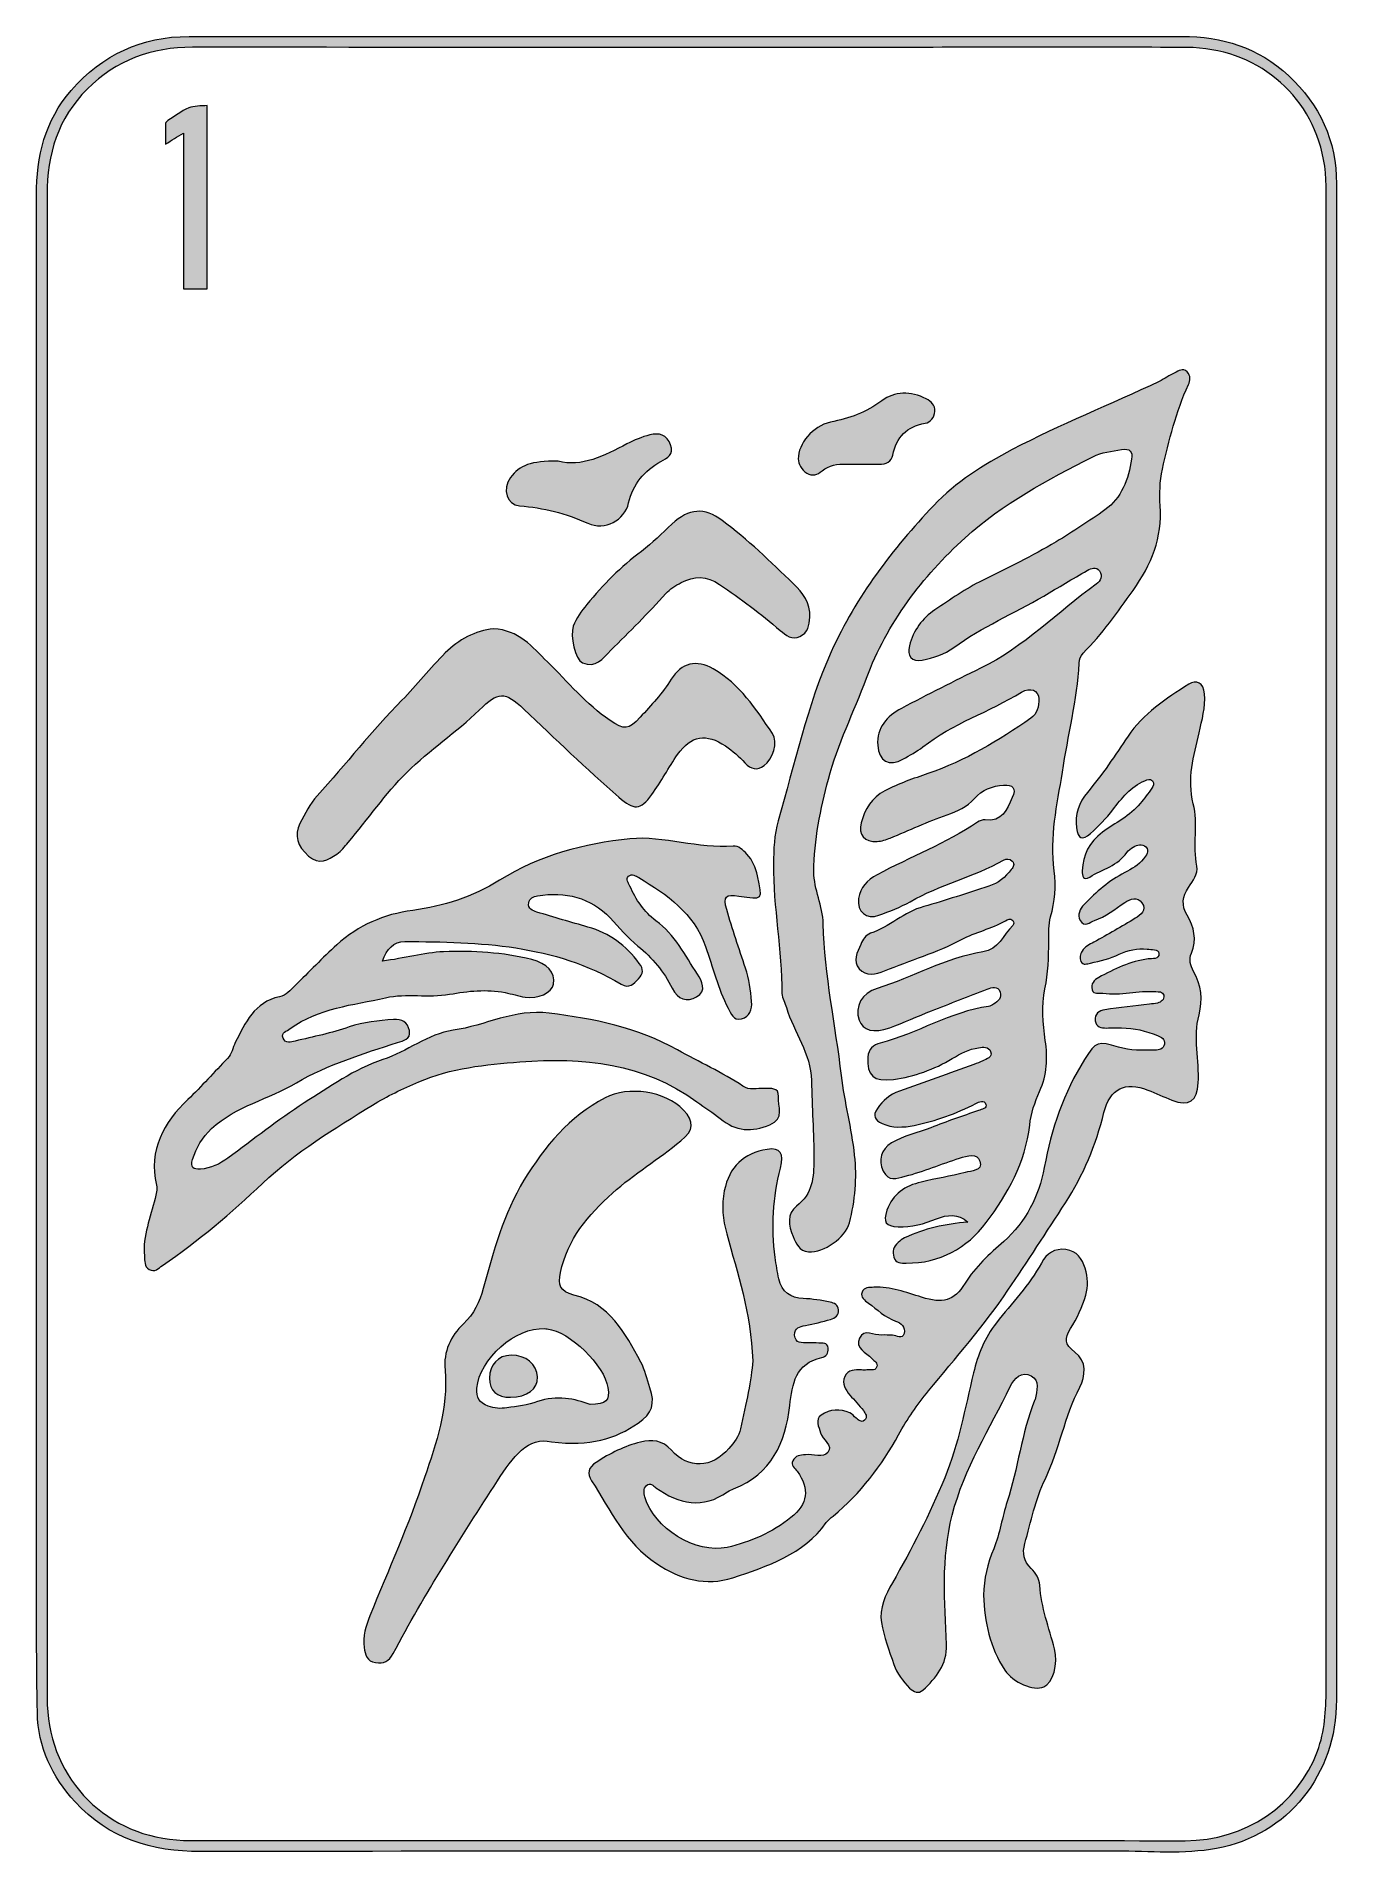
# Model space of a CAD drawing. Extents: x 615 to 924, y -980 to -548.
import ezdxf

# ---------------------------------------------------------------- set-up
doc = ezdxf.new("R2010")
doc.units = 0
doc.header["$MEASUREMENT"] = 0
doc.layers.add('Layer 1', color=7, linetype='Continuous', lineweight=0)

msp = doc.modelspace()

# ---------------------------------------------------------------- hatches: boundary and pattern name
at = {"layer": 'Layer 1', "true_color": 0x000000, "transparency": 33554687}
h = msp.add_hatch(color=18, dxfattribs=at)
h.dxf.hatch_style = 2
edge = h.paths.add_edge_path()
edge.add_spline(control_points=[(921.11, -763.73), (921.11, -763.73), (921.06, -763.73), (921.06, -763.73), (921.06, -822.67), (921.05, -881.62), (921.07, -940.58), (921.07, -945.55), (920.78, -950.46), (919.02, -955.2), (914.26, -968.05), (901.92, -976.44), (887.6, -976.44), (810.92, -976.43), (734.23, -976.41), (657.56, -976.4), (655.02, -976.4), (652.48, -976.46), (649.96, -976.37), (631.91, -975.73), (618.33, -962.2), (617.61, -944.18), (617.58, -943.26), (617.59, -942.34), (617.59, -941.41), (617.59, -822.94), (617.61, -704.46), (617.56, -585.98), (617.56, -576.32), (620.16, -567.85), (627.11, -560.91), (634.02, -554.03), (642.36, -550.98), (652.06, -550.98), (708.59, -551.04), (765.12, -551.01), (821.65, -551.01), (843.76, -551.01), (865.87, -550.92), (887.97, -551.04), (904.4, -551.13), (917.39, -561.87), (920.48, -577.58), (921.31, -581.79), (921.1, -586.07), (921.1, -590.32), (921.11, -648.12), (921.11, -705.92), (921.11, -763.73)], knot_values=[0, 0, 0, 0, 1, 1, 1, 2, 2, 2, 3, 3, 3, 4, 4, 4, 5, 5, 5, 6, 6, 6, 7, 7, 7, 8, 8, 8, 9, 9, 9, 10, 10, 10, 11, 11, 11, 12, 12, 12, 13, 13, 13, 14, 14, 14, 15, 15, 15, 16, 16, 16, 16], degree=3, periodic=0)
edge = h.paths.add_edge_path()
edge.add_spline(control_points=[(923.52, -815.18), (923.52, -737.92), (923.54, -660.66), (923.53, -583.4), (923.53, -573.17), (919.6, -564.62), (912.12, -557.68), (904.99, -551.06), (896.42, -548.4), (886.84, -548.43), (866.92, -548.46), (847, -548.46), (827.08, -548.46), (768.47, -548.45), (709.86, -548.44), (651.26, -548.43), (640, -548.43), (630.69, -552.74), (623.32, -561.23), (617.1, -568.39), (615.03, -576.84), (615.04, -586.16), (615.13, -645.24), (615.09, -704.3), (615.09, -763.37), (615.09, -812.65), (615.07, -861.93), (615.09, -911.21), (615.09, -922.84), (615.03, -934.46), (615.27, -946.08), (615.43, -954.24), (618.76, -961.22), (624.23, -967.23), (632.25, -976.01), (642.37, -979.04), (654.03, -979.02), (726.45, -978.9), (798.87, -978.99), (871.3, -978.92), (879.23, -978.91), (887.23, -979.75), (895.09, -978.29), (912, -975.14), (923.52, -960.8), (923.53, -942.99), (923.57, -900.39), (923.52, -857.79), (923.52, -815.18)], knot_values=[0, 0, 0, 0, 1, 1, 1, 2, 2, 2, 3, 3, 3, 4, 4, 4, 5, 5, 5, 6, 6, 6, 7, 7, 7, 8, 8, 8, 9, 9, 9, 10, 10, 10, 11, 11, 11, 12, 12, 12, 13, 13, 13, 14, 14, 14, 15, 15, 15, 16, 16, 16, 16], degree=3, periodic=0)
at = {"layer": 'Layer 1', "true_color": 0xa42e22, "transparency": 33554687}
h = msp.add_hatch(color=24, dxfattribs=at)
h.dxf.hatch_style = 2
edge = h.paths.add_edge_path()
edge.add_spline(control_points=[(649.92, -608.32), (649.92, -596.02), (649.92, -583.78), (649.92, -571.33), (648.45, -572.25), (647.17, -573.04), (645.65, -573.98), (645.65, -572.16), (645.63, -570.6), (645.68, -569.04), (645.69, -568.81), (646.01, -568.53), (646.26, -568.37), (647.88, -567.34), (649.42, -566.12), (651.19, -565.38), (652.45, -564.85), (654.03, -564.97), (655.55, -564.8), (655.55, -579.48), (655.55, -593.86), (655.55, -608.32), (653.73, -608.32), (651.93, -608.32), (649.92, -608.32)], knot_values=[0, 0, 0, 0, 1, 1, 1, 2, 2, 2, 3, 3, 3, 4, 4, 4, 5, 5, 5, 6, 6, 6, 7, 7, 7, 8, 8, 8, 8], degree=3, periodic=0)
at = {"layer": 'Layer 1', "true_color": 0x0e1329, "transparency": 33554687}
h = msp.add_hatch(color=168, dxfattribs=at)
h.dxf.hatch_style = 2
edge = h.paths.add_edge_path()
edge.add_spline(control_points=[(836.04, -829.7), (833.71, -827.56), (831.16, -827.93), (828.62, -828.93), (825.67, -830.08), (822.7, -830.97), (819.49, -830.8), (816.54, -830.65), (815.92, -829.71), (816.86, -826.88), (818.16, -822.93), (821.26, -821.12), (824.97, -820.19), (828.42, -819.33), (831.98, -818.87), (835.4, -817.92), (836.82, -817.52), (839.68, -817.64), (838.93, -815.27), (838.28, -813.2), (835.93, -813.94), (834.1, -814.52), (829.78, -815.9), (825.62, -817.71), (821.2, -818.81), (819.11, -819.33), (817.25, -820.2), (815.99, -817.59), (814.73, -814.96), (815.42, -812.47), (817.97, -810.91), (820.86, -809.15), (824.21, -808.55), (827.31, -807.3), (831.01, -805.8), (834.82, -804.57), (838.57, -803.21), (839.34, -802.93), (840.67, -802.77), (840.36, -801.78), (839.96, -800.51), (838.72, -801.18), (837.94, -801.58), (833.3, -803.96), (828.43, -805.7), (823.33, -806.76), (820.74, -807.29), (818.17, -807.39), (815.69, -806.3), (814, -805.56), (813.36, -804.47), (814.6, -802.75), (815.96, -800.87), (817.51, -799.38), (819.81, -798.6), (825.74, -796.59), (831.61, -794.41), (837.5, -792.3), (838.21, -792.04), (838.94, -791.81), (839.6, -791.45), (840.49, -790.96), (841.95, -790.67), (841.46, -789.26), (841.03, -788.04), (839.67, -788.15), (838.62, -788.32), (836.35, -788.68), (834.3, -789.72), (832.36, -790.89), (828.04, -793.49), (823.41, -795.18), (818.42, -795.85), (813.69, -796.48), (812.01, -794.93), (812.34, -790.57), (812.48, -788.57), (813.6, -787.68), (815.29, -787.24), (824.06, -784.94), (831.87, -779.83), (840.98, -778.51), (841.39, -778.45), (841.78, -778.19), (842.16, -777.99), (843.32, -777.38), (844.15, -776.4), (843.7, -775.12), (843.16, -773.55), (841.78, -774.03), (840.68, -774.45), (836.25, -776.13), (831.83, -777.84), (827.42, -779.58), (824.11, -780.89), (820.86, -782.38), (817.52, -783.59), (813.7, -784.98), (811.15, -784.24), (810.28, -781.76), (809.17, -778.59), (810.88, -775.39), (814.57, -774.24), (823.01, -771.61), (830.76, -767.01), (839.63, -765.61), (843.28, -765.04), (844.48, -761.58), (846.7, -759.32), (847.02, -758.98), (847.03, -758.51), (846.71, -758.15), (846.13, -757.52), (845.55, -757.88), (844.97, -758.21), (841.67, -760.1), (837.87, -760.9), (834.57, -762.65), (828.71, -765.76), (822.37, -767.58), (816.3, -770.1), (814.18, -770.98), (811.89, -771.41), (810.28, -769.6), (808.69, -767.84), (809.79, -765.7), (810.65, -763.82), (811.15, -762.72), (811.84, -761.54), (812.94, -761.18), (817.48, -759.69), (820.91, -756.11), (825.58, -754.84), (830.78, -753.44), (835.86, -751.6), (841.02, -750.02), (843.3, -749.32), (844.96, -747.88), (846.37, -746.05), (846.87, -745.41), (847.28, -744.79), (846.56, -744.07), (845.94, -743.44), (845.24, -743.43), (844.49, -743.85), (837.43, -747.83), (829.42, -749.66), (822.36, -753.68), (820.03, -755.01), (817.47, -755.97), (814.95, -756.91), (812.03, -758.01), (809.68, -756.04), (810.15, -752.95), (810.56, -750.31), (812.16, -748.55), (814.52, -747.29), (822.42, -743.08), (830.86, -739.89), (838.32, -734.85), (838.84, -734.5), (839.57, -734.18), (840.14, -734.26), (844.25, -734.85), (845.29, -731.78), (846.6, -728.99), (847.64, -726.77), (846.65, -725.89), (844.54, -726.02), (841.87, -726.18), (839.43, -727.17), (837.64, -729.18), (835.84, -731.2), (833.64, -732.19), (831.12, -733.07), (826.54, -734.66), (822.15, -736.76), (817.65, -738.58), (816.67, -738.99), (815.6, -739.33), (814.55, -739.39), (811.55, -739.57), (809.99, -737.83), (810.77, -734.94), (811.62, -731.74), (813.27, -729.02), (816.38, -727.37), (819.65, -725.63), (823.13, -724.49), (826.6, -723.3), (835.46, -720.27), (843.36, -715.44), (851, -710.16), (852.47, -709.15), (852.99, -707.32), (852.91, -705.53), (852.82, -703.52), (850.92, -702.71), (848.79, -704.01), (841.14, -708.64), (832.49, -711.44), (825.35, -716.98), (823.91, -718.1), (822.26, -718.97), (820.67, -719.88), (817.42, -721.73), (814.87, -720.39), (814.67, -716.58), (814.46, -712.4), (816.83, -709.66), (820.29, -707.84), (826.51, -704.59), (832.75, -701.36), (839.06, -698.31), (849.42, -693.29), (857.34, -684.96), (866.53, -678.36), (867.58, -677.6), (868.09, -676.41), (867.31, -675.23), (866.52, -674.06), (865.33, -674.58), (864.4, -675.11), (860.93, -677.1), (857.51, -679.15), (854.07, -681.18), (847.01, -685.35), (839.37, -688.49), (832.71, -693.4), (830.55, -695), (827.88, -695.81), (825.22, -696.35), (822.74, -696.84), (821.6, -695.41), (822.19, -692.97), (823.08, -689.3), (825.31, -686.46), (828.25, -684.46), (831.91, -681.99), (835.53, -679.44), (839.53, -677.47), (845.43, -674.56), (851.36, -671.68), (857, -668.32), (860.96, -665.96), (864.84, -663.38), (868.6, -660.73), (872.51, -657.99), (874.19, -653.44), (874.91, -648.72), (875.18, -646.93), (874.54, -646.08), (872.54, -646.43), (870.21, -646.84), (867.87, -647.04), (865.69, -648.14), (854.97, -653.56), (844.32, -659.27), (835.43, -667.34), (825.22, -676.61), (816.92, -687.53), (812, -700.69), (809.01, -708.68), (805.13, -716.41), (802.97, -724.61), (801.1, -731.71), (799.54, -739.09), (799.53, -746.57), (799.53, -750.79), (801.64, -754.68), (801.75, -758.96), (802.09, -771.08), (804.64, -782.95), (806.08, -794.94), (806.84, -801.27), (808.51, -807.45), (809.19, -813.8), (809.78, -819.25), (809.34, -824.58), (807.97, -829.85), (807.04, -833.43), (801.9, -836.97), (798.26, -836.75), (795.93, -836.61), (795.35, -834.75), (794.6, -833.12), (793.43, -830.59), (793.13, -827.65), (795.39, -825.92), (799.25, -822.98), (799.51, -818.97), (799.52, -814.92), (799.55, -808.66), (799.06, -802.4), (798.94, -796.14), (798.82, -789.71), (794.79, -784.66), (793.01, -778.82), (792.67, -777.7), (791.96, -776.58), (791.96, -775.46), (791.99, -765.18), (789.84, -755.05), (789.94, -744.76), (789.97, -741.28), (790.08, -737.81), (791.05, -734.48), (794.99, -721.06), (797.8, -707.37), (803.65, -694.42), (809.65, -681.18), (818.16, -670.02), (827.95, -659.7), (833.22, -654.14), (839.74, -650.06), (846.6, -646.44), (857.97, -640.45), (869.91, -635.78), (881.47, -630.25), (882.73, -629.64), (883.88, -628.81), (885.15, -628.21), (886.06, -627.78), (887.05, -626.96), (888.1, -628.02), (889.01, -628.95), (888.86, -630.01), (888.39, -631.03), (885.45, -637.46), (883.78, -644.25), (882.23, -651.11), (881.58, -654.03), (881.52, -656.85), (881.71, -659.74), (882.19, -667.3), (879.66, -673.7), (875.26, -679.84), (871.54, -685.03), (867.95, -690.24), (863.4, -694.74), (862.76, -695.37), (862.53, -696.18), (862.48, -697.09), (861.98, -705.85), (859.81, -714.35), (858.48, -722.98), (857.3, -730.7), (855.42, -738.4), (856.57, -746.37), (857.1, -750), (856.66, -753.67), (855.69, -757.29), (855.2, -759.13), (855.26, -761.14), (855.25, -763.08), (855.25, -766.87), (855.12, -770.62), (854.35, -774.36), (853.52, -778.42), (853.86, -782.52), (854.44, -786.61), (855.02, -790.73), (854.88, -794.79), (853.1, -798.68), (851.93, -801.24), (851.04, -803.92), (850.73, -806.74), (849.75, -815.54), (845.5, -823.05), (840.4, -829.83), (835.89, -835.82), (829.41, -839.52), (821.42, -839.42), (820.24, -839.41), (818.93, -839.59), (818.5, -838.05), (818.13, -836.72), (818.31, -835.48), (819.51, -834.56), (820.02, -834.17), (820.49, -833.67), (821.06, -833.4), (825.75, -831.28), (830.67, -830.12), (836.04, -829.7)], knot_values=[0, 0, 0, 0, 1, 1, 1, 2, 2, 2, 3, 3, 3, 4, 4, 4, 5, 5, 5, 6, 6, 6, 7, 7, 7, 8, 8, 8, 9, 9, 9, 10, 10, 10, 11, 11, 11, 12, 12, 12, 13, 13, 13, 14, 14, 14, 15, 15, 15, 16, 16, 16, 17, 17, 17, 18, 18, 18, 19, 19, 19, 20, 20, 20, 21, 21, 21, 22, 22, 22, 23, 23, 23, 24, 24, 24, 25, 25, 25, 26, 26, 26, 27, 27, 27, 28, 28, 28, 29, 29, 29, 30, 30, 30, 31, 31, 31, 32, 32, 32, 33, 33, 33, 34, 34, 34, 35, 35, 35, 36, 36, 36, 37, 37, 37, 38, 38, 38, 39, 39, 39, 40, 40, 40, 41, 41, 41, 42, 42, 42, 43, 43, 43, 44, 44, 44, 45, 45, 45, 46, 46, 46, 47, 47, 47, 48, 48, 48, 49, 49, 49, 50, 50, 50, 51, 51, 51, 52, 52, 52, 53, 53, 53, 54, 54, 54, 55, 55, 55, 56, 56, 56, 57, 57, 57, 58, 58, 58, 59, 59, 59, 60, 60, 60, 61, 61, 61, 62, 62, 62, 63, 63, 63, 64, 64, 64, 65, 65, 65, 66, 66, 66, 67, 67, 67, 68, 68, 68, 69, 69, 69, 70, 70, 70, 71, 71, 71, 72, 72, 72, 73, 73, 73, 74, 74, 74, 75, 75, 75, 76, 76, 76, 77, 77, 77, 78, 78, 78, 79, 79, 79, 80, 80, 80, 81, 81, 81, 82, 82, 82, 83, 83, 83, 84, 84, 84, 85, 85, 85, 86, 86, 86, 87, 87, 87, 88, 88, 88, 89, 89, 89, 90, 90, 90, 91, 91, 91, 92, 92, 92, 93, 93, 93, 94, 94, 94, 95, 95, 95, 96, 96, 96, 97, 97, 97, 98, 98, 98, 99, 99, 99, 100, 100, 100, 101, 101, 101, 102, 102, 102, 103, 103, 103, 104, 104, 104, 105, 105, 105, 106, 106, 106, 107, 107, 107, 108, 108, 108, 109, 109, 109, 110, 110, 110, 111, 111, 111, 112, 112, 112, 113, 113, 113, 114, 114, 114, 115, 115, 115, 116, 116, 116, 117, 117, 117, 118, 118, 118, 119, 119, 119, 120, 120, 120, 121, 121, 121, 122, 122, 122, 123, 123, 123, 124, 124, 124, 125, 125, 125, 126, 126, 126, 127, 127, 127, 128, 128, 128, 128], degree=3, periodic=0)
at = {"layer": 'Layer 1', "true_color": 0x0f592d, "transparency": 33554687}
h = msp.add_hatch(color=118, dxfattribs=at)
h.dxf.hatch_style = 2
edge = h.paths.add_edge_path()
edge.add_spline(control_points=[(795.83, -648.64), (795.78, -645.12), (799.21, -640.81), (803.46, -639.93), (807.95, -639.01), (811.9, -637.68), (815.67, -634.84), (818.58, -632.64), (822.55, -632.47), (826.16, -634.4), (827.4, -635.06), (828.33, -635.83), (828.23, -637.36), (828.13, -638.83), (827.25, -639.94), (825.93, -640.18), (821.55, -640.94), (819.14, -643.45), (818.23, -647.76), (817.93, -649.21), (816.66, -649.95), (815.01, -649.91), (812.42, -649.84), (809.83, -649.93), (807.24, -649.88), (805.13, -649.84), (803.16, -650.11), (801.46, -651.51), (800.4, -652.38), (799.18, -652.85), (797.88, -652.03), (796.5, -651.16), (795.88, -649.83), (795.83, -648.64)], knot_values=[0, 0, 0, 0, 1, 1, 1, 2, 2, 2, 3, 3, 3, 4, 4, 4, 5, 5, 5, 6, 6, 6, 7, 7, 7, 8, 8, 8, 9, 9, 9, 10, 10, 10, 11, 11, 11, 11], degree=3, periodic=0)
h = msp.add_hatch(color=118, dxfattribs=at)
h.dxf.hatch_style = 2
edge = h.paths.add_edge_path()
edge.add_spline(control_points=[(738.82, -649.15), (744.39, -650.73), (749.77, -647.89), (755.18, -645.09), (756.89, -644.2), (758.71, -643.44), (760.57, -642.95), (762.75, -642.38), (764.63, -642.89), (765.54, -645.32), (766.41, -647.63), (764.73, -648.42), (763.23, -649.26), (759.28, -651.46), (756.63, -654.59), (755.57, -659.09), (754.59, -663.21), (749.97, -665.75), (745.87, -663.91), (740.67, -661.56), (735.37, -660.22), (729.71, -659.78), (726.61, -659.53), (725.53, -655.83), (727.55, -653.07), (729.7, -650.13), (732.33, -649.13), (738.82, -649.15)], knot_values=[0, 0, 0, 0, 1, 1, 1, 2, 2, 2, 3, 3, 3, 4, 4, 4, 5, 5, 5, 6, 6, 6, 7, 7, 7, 8, 8, 8, 9, 9, 9, 9], degree=3, periodic=0)
h = msp.add_hatch(color=118, dxfattribs=at)
h.dxf.hatch_style = 2
edge = h.paths.add_edge_path()
edge.add_spline(control_points=[(798.56, -686.18), (798.51, -688.08), (798.06, -689.9), (796.21, -690.79), (794.34, -691.69), (792.87, -690.47), (791.56, -689.34), (786.96, -685.42), (782.14, -681.8), (777.14, -678.41), (774.04, -676.31), (771.11, -676.35), (768.03, -677.99), (766.72, -678.69), (765.36, -679.52), (764.38, -680.61), (760.2, -685.26), (755.76, -689.64), (751.34, -694.05), (749.38, -696.02), (747.8, -698.35), (744.6, -697), (742.97, -696.31), (741.63, -690.61), (742.41, -688.36), (743.09, -686.39), (744.4, -684.79), (745.68, -683.19), (749.49, -678.47), (753.74, -674.22), (758.63, -670.58), (761.21, -668.66), (763.44, -666.26), (765.84, -664.09), (769.92, -660.39), (773.5, -660.07), (777.77, -663.24), (783.85, -667.75), (789.26, -673.04), (794.7, -678.26), (796.87, -680.34), (798.72, -682.83), (798.56, -686.18)], knot_values=[0, 0, 0, 0, 1, 1, 1, 2, 2, 2, 3, 3, 3, 4, 4, 4, 5, 5, 5, 6, 6, 6, 7, 7, 7, 8, 8, 8, 9, 9, 9, 10, 10, 10, 11, 11, 11, 12, 12, 12, 13, 13, 13, 14, 14, 14, 14], degree=3, periodic=0)
h = msp.add_hatch(color=118, dxfattribs=at)
h.dxf.hatch_style = 2
edge = h.paths.add_edge_path()
edge.add_spline(control_points=[(723.57, -688.96), (729.42, -689.2), (732.74, -693.28), (736.31, -696.78), (741.16, -701.53), (745.47, -706.83), (751.16, -710.69), (754.53, -712.97), (755.55, -712.99), (758.32, -709.93), (760.92, -707.07), (763.61, -704.28), (765.67, -700.92), (768.05, -697.02), (771.67, -696.18), (775.65, -698.46), (781.95, -702.06), (785.8, -708), (789.71, -713.79), (791.08, -715.81), (789.78, -719.93), (787.75, -721.41), (786.08, -722.63), (784.52, -722.25), (783.16, -720.78), (781.77, -719.27), (780.29, -717.89), (778.56, -716.73), (774.04, -713.69), (770.33, -714.23), (767.2, -718.75), (765.05, -721.84), (763.31, -725.22), (761.08, -728.26), (758.32, -732.03), (756.79, -732), (753.25, -728.91), (745.53, -722.17), (738.16, -715.05), (730.71, -708.01), (726.16, -703.71), (724.65, -703.81), (720.12, -708.23), (714.71, -713.52), (708.32, -717.63), (702.95, -723), (697.8, -728.15), (693.7, -734.11), (689.04, -739.63), (688.21, -740.62), (687.38, -741.69), (686.34, -742.4), (684.25, -743.8), (682.1, -745.08), (679.62, -742.85), (676.98, -740.48), (676.12, -738.02), (677.58, -735.14), (678.75, -732.85), (679.95, -730.43), (681.66, -728.56), (688.49, -721.11), (694.66, -713.08), (701.79, -705.89), (705.36, -702.29), (708.49, -698.25), (712.07, -694.66), (715.24, -691.48), (719.11, -689.38), (723.57, -688.96)], knot_values=[0, 0, 0, 0, 1, 1, 1, 2, 2, 2, 3, 3, 3, 4, 4, 4, 5, 5, 5, 6, 6, 6, 7, 7, 7, 8, 8, 8, 9, 9, 9, 10, 10, 10, 11, 11, 11, 12, 12, 12, 13, 13, 13, 14, 14, 14, 15, 15, 15, 16, 16, 16, 17, 17, 17, 18, 18, 18, 19, 19, 19, 20, 20, 20, 21, 21, 21, 22, 22, 22, 23, 23, 23, 23], degree=3, periodic=0)
at = {"layer": 'Layer 1', "true_color": 0x831618, "transparency": 33554687}
h = msp.add_hatch(color=246, dxfattribs=at)
h.dxf.hatch_style = 2
edge = h.paths.add_edge_path()
edge.add_spline(control_points=[(785.01, -862.61), (784.6, -851.07), (781.38, -841.84), (778.86, -832.47), (777.94, -829.07), (777.54, -825.73), (778.27, -822.26), (779.45, -816.57), (782.8, -813.33), (788.48, -812.44), (791.54, -811.96), (792.5, -813.35), (791.6, -816.88), (789.82, -823.86), (789.33, -830.93), (790.35, -838.07), (790.59, -839.77), (790.85, -841.48), (791.2, -843.16), (791.84, -846.29), (794.05, -847.67), (796.99, -847.82), (799.17, -847.94), (801.29, -848.21), (803.4, -848.68), (804.42, -848.91), (805.26, -849.32), (805.37, -850.49), (805.49, -851.85), (804.55, -852.48), (803.49, -852.79), (801.52, -853.35), (799.52, -853.81), (797.51, -854.21), (796.15, -854.48), (794.86, -854.74), (794.96, -856.5), (795.09, -858.59), (796.72, -858.3), (798.1, -858.34), (798.96, -858.38), (799.83, -858.34), (800.69, -858.38), (801.62, -858.43), (802.75, -858.18), (802.9, -859.63), (803.03, -860.8), (802.37, -861.65), (801.41, -861.85), (795.14, -863.17), (794.4, -868.09), (793.82, -873.19), (792.81, -882.08), (789.46, -889.41), (780.49, -892.95), (779.99, -893.15), (779.49, -893.38), (779.05, -893.68), (773.12, -897.83), (767.52, -896.59), (762.05, -892.71), (761.39, -892.24), (760.7, -891.35), (759.8, -892.17), (758.97, -892.92), (759.19, -893.98), (759.45, -894.91), (761.51, -902.26), (771.54, -908.52), (778.95, -906.86), (784.47, -905.63), (789.6, -903.34), (794.09, -899.79), (798.09, -896.63), (798.59, -892.94), (795.56, -888.79), (795, -888.02), (793.97, -887.45), (794.5, -886.32), (795.09, -885.07), (796.3, -884.97), (797.54, -884.87), (799.34, -884.73), (801.72, -885.74), (802.82, -884.37), (804.2, -882.63), (801.52, -881.33), (801.09, -879.66), (800.72, -878.25), (799.72, -876.56), (801.29, -875.47), (803.34, -874.04), (805.74, -873.94), (808.07, -874.96), (808.64, -875.21), (809.06, -875.79), (809.56, -876.2), (810.13, -876.67), (810.77, -877.36), (811.52, -876.71), (812.42, -875.93), (811.77, -875.08), (811.26, -874.42), (810.26, -873.15), (809.15, -871.96), (808.09, -870.74), (807, -869.46), (806.09, -868.12), (806.89, -866.35), (807.67, -864.6), (809.29, -864.78), (810.8, -864.78), (811.23, -864.78), (811.67, -864.82), (812.09, -864.76), (812.9, -864.65), (813.98, -865.13), (814.41, -864.12), (814.84, -863.11), (813.83, -862.67), (813.25, -862.05), (811.92, -860.63), (809.27, -859.6), (810.33, -857.2), (811.39, -854.8), (813.81, -856.68), (815.61, -856.49), (816.46, -856.4), (817.33, -856.57), (818.2, -856.53), (819.14, -856.49), (820.49, -857.74), (820.94, -856.09), (821.34, -854.61), (820.21, -853.62), (818.92, -853.18), (816.37, -852.33), (814.56, -850.42), (812.47, -848.9), (811.62, -848.28), (810.51, -847.6), (810.96, -846.31), (811.4, -845.06), (812.67, -845.23), (813.74, -845.17), (817.73, -844.93), (821.38, -846.39), (825.09, -847.52), (830.09, -849.06), (832.72, -848.55), (835.41, -844.21), (837.87, -840.24), (841.19, -837.29), (844.57, -834.29), (849.87, -829.58), (852.89, -823.66), (854.19, -816.74), (855.91, -807.65), (858.77, -798.98), (863.75, -791.1), (866.44, -786.83), (866.95, -786.64), (871.78, -788.18), (874.62, -789.09), (877.54, -788.92), (880.46, -788.9), (881.49, -788.89), (882.49, -788.7), (882.7, -787.5), (882.92, -786.29), (881.96, -785.8), (881.04, -785.44), (878.31, -784.37), (875.51, -783.58), (872.54, -783.64), (871.35, -783.66), (870.16, -783.62), (868.97, -783.65), (867.67, -783.68), (866.51, -783.42), (866.29, -781.93), (866.05, -780.27), (867.25, -779.54), (868.58, -779.33), (872.09, -778.79), (875.63, -778.41), (879.17, -777.97), (879.81, -777.89), (880.48, -777.94), (881.08, -777.75), (881.93, -777.48), (882.72, -776.95), (882.53, -775.9), (882.34, -774.91), (881.41, -775.07), (880.68, -775.02), (876.47, -774.7), (872.31, -776), (868.09, -775.38), (867.18, -775.25), (865.94, -775.8), (865.54, -774.57), (865.11, -773.22), (866.07, -772.24), (867.11, -771.67), (870.81, -769.66), (874.58, -767.83), (878.86, -767.27), (879.76, -767.15), (881.53, -767.45), (881.38, -765.98), (881.26, -764.83), (879.63, -765.07), (878.6, -764.95), (876.28, -764.69), (874.08, -765.16), (871.99, -766.16), (869.82, -767.19), (867.53, -767.78), (865.19, -768.24), (864.34, -768.41), (863.45, -768.89), (862.9, -767.87), (862.46, -767.05), (862.75, -766.19), (863.18, -765.4), (863.8, -764.27), (864.94, -763.88), (865.97, -763.3), (869.26, -761.44), (872.57, -759.61), (875.79, -757.63), (877.04, -756.86), (878.58, -755.72), (877.38, -753.99), (876.3, -752.44), (874.58, -753.02), (873.29, -753.86), (870.95, -755.39), (868.82, -757.3), (866.11, -758.15), (865.05, -758.48), (863.64, -759.88), (862.71, -758.14), (861.99, -756.79), (862.59, -755.42), (863.66, -754.32), (866.54, -751.37), (869.61, -748.68), (873.31, -746.76), (874.94, -745.91), (876.59, -745.05), (877.71, -743.53), (878.33, -742.69), (879.3, -741.73), (878.28, -740.69), (877.41, -739.8), (876.25, -740.18), (875.29, -740.75), (874.74, -741.08), (874.17, -741.49), (873.82, -742), (871.65, -745.13), (867.99, -745.99), (864.99, -747.83), (863.48, -748.76), (863.13, -747.63), (863.19, -746.35), (863.37, -742.56), (864.88, -739.49), (867.98, -737.23), (871.02, -735), (874.5, -733.34), (876.98, -730.38), (877.95, -729.23), (878.84, -728.01), (879.72, -726.78), (880.09, -726.26), (880.41, -725.62), (879.84, -725.02), (879.29, -724.45), (878.66, -724.72), (878.05, -724.98), (874.72, -726.39), (872.56, -729.13), (870.48, -731.87), (868.89, -733.96), (867.06, -735.78), (865.16, -737.52), (863.26, -739.26), (862.16, -738.77), (861.83, -736.16), (861.43, -732.99), (862.37, -730.17), (864.43, -727.75), (868.01, -723.56), (870.99, -718.97), (874.07, -714.41), (877.61, -709.18), (883.08, -705.49), (888.47, -702.11), (890.25, -701), (892.03, -701.72), (892.23, -704.38), (892.47, -707.58), (891.61, -710.59), (890.93, -713.64), (889.69, -719.17), (888.04, -724.47), (889.55, -730.46), (890.73, -735.16), (889.42, -740.33), (890.4, -745.27), (890.77, -747.14), (889.4, -748.76), (888.4, -750.28), (886.95, -752.47), (886.69, -754.49), (888.1, -756.9), (889.72, -759.66), (890.47, -762.68), (889.1, -765.88), (888.46, -767.4), (888.87, -768.85), (889.64, -770.22), (891.48, -773.49), (891.86, -776.93), (890.91, -780.54), (889.5, -785.9), (891.01, -791.3), (890.75, -796.68), (890.54, -801.02), (888.58, -802.41), (884.43, -800.74), (882.53, -799.97), (880.64, -799.16), (878.74, -798.38), (873.45, -796.21), (869.76, -798.06), (868.35, -803.73), (866.45, -811.35), (863.44, -818.64), (859.23, -825.1), (854.71, -832.04), (850.23, -839.03), (845.58, -845.88), (839.91, -854.25), (833.14, -861.89), (826.72, -869.74), (824.03, -873.02), (821.68, -876.43), (819.63, -880.15), (815.61, -887.46), (810.59, -894.05), (804.1, -899.42), (803.52, -899.9), (802.89, -900.37), (802.46, -900.98), (797, -908.59), (788.54, -911.33), (780.31, -914.05), (773.96, -916.15), (767.88, -914.5), (762.19, -910.7), (754.82, -905.78), (751.22, -898.13), (746.79, -891.04), (745.73, -889.35), (745.94, -887.91), (747.84, -886.69), (751.16, -884.58), (754.6, -882.8), (758.41, -881.88), (761.12, -881.22), (763.55, -881.39), (765.72, -883.83), (769.74, -888.36), (775.36, -888.04), (779.37, -883.41), (780.59, -882), (781.78, -880.49), (782.15, -878.7), (783.37, -872.82), (784.76, -866.96), (785.01, -862.61)], knot_values=[0, 0, 0, 0, 1, 1, 1, 2, 2, 2, 3, 3, 3, 4, 4, 4, 5, 5, 5, 6, 6, 6, 7, 7, 7, 8, 8, 8, 9, 9, 9, 10, 10, 10, 11, 11, 11, 12, 12, 12, 13, 13, 13, 14, 14, 14, 15, 15, 15, 16, 16, 16, 17, 17, 17, 18, 18, 18, 19, 19, 19, 20, 20, 20, 21, 21, 21, 22, 22, 22, 23, 23, 23, 24, 24, 24, 25, 25, 25, 26, 26, 26, 27, 27, 27, 28, 28, 28, 29, 29, 29, 30, 30, 30, 31, 31, 31, 32, 32, 32, 33, 33, 33, 34, 34, 34, 35, 35, 35, 36, 36, 36, 37, 37, 37, 38, 38, 38, 39, 39, 39, 40, 40, 40, 41, 41, 41, 42, 42, 42, 43, 43, 43, 44, 44, 44, 45, 45, 45, 46, 46, 46, 47, 47, 47, 48, 48, 48, 49, 49, 49, 50, 50, 50, 51, 51, 51, 52, 52, 52, 53, 53, 53, 54, 54, 54, 55, 55, 55, 56, 56, 56, 57, 57, 57, 58, 58, 58, 59, 59, 59, 60, 60, 60, 61, 61, 61, 62, 62, 62, 63, 63, 63, 64, 64, 64, 65, 65, 65, 66, 66, 66, 67, 67, 67, 68, 68, 68, 69, 69, 69, 70, 70, 70, 71, 71, 71, 72, 72, 72, 73, 73, 73, 74, 74, 74, 75, 75, 75, 76, 76, 76, 77, 77, 77, 78, 78, 78, 79, 79, 79, 80, 80, 80, 81, 81, 81, 82, 82, 82, 83, 83, 83, 84, 84, 84, 85, 85, 85, 86, 86, 86, 87, 87, 87, 88, 88, 88, 89, 89, 89, 90, 90, 90, 91, 91, 91, 92, 92, 92, 93, 93, 93, 94, 94, 94, 95, 95, 95, 96, 96, 96, 97, 97, 97, 98, 98, 98, 99, 99, 99, 100, 100, 100, 101, 101, 101, 102, 102, 102, 103, 103, 103, 104, 104, 104, 105, 105, 105, 106, 106, 106, 107, 107, 107, 108, 108, 108, 109, 109, 109, 110, 110, 110, 111, 111, 111, 112, 112, 112, 113, 113, 113, 114, 114, 114, 115, 115, 115, 116, 116, 116, 117, 117, 117, 118, 118, 118, 119, 119, 119, 120, 120, 120, 121, 121, 121, 122, 122, 122, 123, 123, 123, 124, 124, 124, 125, 125, 125, 126, 126, 126, 127, 127, 127, 128, 128, 128, 128], degree=3, periodic=0)
at = {"layer": 'Layer 1', "true_color": 0x0e1329, "transparency": 33554687}
h = msp.add_hatch(color=168, dxfattribs=at)
h.dxf.hatch_style = 2
edge = h.paths.add_edge_path()
edge.add_spline(control_points=[(697.13, -767.78), (702.35, -767.17), (706.92, -765.74), (711.67, -765.57), (718.71, -765.33), (725.69, -765.67), (732.58, -767.41), (736.23, -768.33), (738.27, -770.41), (737.74, -773.27), (737.36, -775.28), (734.04, -776.84), (730.98, -776.33), (729.39, -776.07), (727.84, -775.56), (726.25, -775.25), (721.83, -774.38), (717.47, -774.86), (713.07, -775.65), (708.07, -776.55), (702.89, -775.32), (697.89, -776.47), (690.15, -778.25), (682.02, -778.87), (675.29, -783.8), (674.47, -784.41), (673.01, -784.67), (673.58, -786.07), (674.09, -787.34), (675.43, -787.01), (676.45, -786.77), (680.74, -785.72), (685.1, -784.85), (689.26, -783.41), (692.71, -782.21), (696.21, -781.95), (699.75, -781.62), (701.8, -781.43), (703.14, -782.28), (703.54, -784.28), (703.98, -786.5), (702.11, -786.6), (700.73, -787.06), (692.54, -789.81), (684.16, -792.27), (676.73, -796.67), (670.16, -800.56), (662.4, -802.16), (656.6, -807.53), (654.32, -809.64), (653.01, -812.01), (652.11, -814.83), (651.53, -816.67), (652.26, -817.27), (653.96, -817.13), (656.4, -816.94), (658.55, -815.93), (660.5, -814.52), (666.53, -810.14), (672.32, -805.41), (678.6, -801.43), (684.58, -797.63), (690.41, -793.42), (697.24, -791.16), (702.99, -789.26), (707.85, -785.07), (713.92, -784.19), (721.55, -783.08), (728.58, -779.08), (736.68, -780.12), (747.32, -781.48), (757.61, -783.48), (767.18, -788.85), (772.33, -791.74), (777.77, -794.12), (782.69, -797.47), (784.2, -798.5), (786.07, -797.88), (787.77, -797.98), (789.24, -798.08), (791.27, -797.65), (791.12, -799.9), (790.96, -802.2), (792.68, -805.14), (789.1, -806.62), (784.81, -808.39), (780.96, -808.21), (777.31, -805.14), (775.58, -803.68), (773.61, -802.52), (771.78, -801.18), (759.15, -791.93), (744.74, -790.55), (729.78, -791.7), (721.6, -792.33), (713.47, -793.13), (705.75, -796.45), (701.97, -798.07), (698.23, -799.82), (694.79, -801.95), (685.73, -807.56), (676.59, -813.01), (668.74, -820.48), (661.32, -827.54), (653.45, -834.18), (644.95, -839.99), (644.03, -840.62), (643.11, -841.73), (641.78, -840.92), (640.59, -840.19), (640.79, -838.9), (640.67, -837.71), (640.19, -832.92), (642.17, -828.6), (643.21, -824.1), (643.45, -823.05), (643.82, -822.06), (643.55, -820.93), (641.59, -812.56), (645.26, -806.08), (650.97, -800.63), (654.27, -797.49), (657.24, -794.08), (660.42, -790.85), (661.45, -789.8), (661.63, -788.35), (662.24, -787.11), (664.58, -782.4), (666.77, -777.51), (672.73, -776.23), (674.26, -775.9), (675.3, -774.68), (676.38, -773.62), (679.7, -770.37), (682.92, -767.01), (686.35, -763.89), (691.44, -759.26), (697.46, -756.69), (704.33, -755.74), (711.63, -754.73), (718.53, -752.59), (724.96, -748.59), (734.36, -742.75), (745, -739.83), (755.88, -738.77), (763.99, -737.99), (772.07, -741.25), (780.35, -740.49), (781.67, -740.37), (782.73, -741.44), (783.62, -742.4), (784.98, -743.86), (785.72, -745.6), (786.16, -747.56), (787.44, -753.27), (787.48, -753.25), (781.75, -752.35), (778.63, -751.85), (777.95, -752.43), (778.84, -755.56), (780.17, -760.23), (781.74, -764.83), (783.31, -769.43), (784.19, -772.02), (784.52, -774.69), (784.76, -777.38), (784.92, -779.28), (784.34, -780.94), (782.36, -781.47), (780.38, -781.99), (779.86, -780.21), (779.17, -778.91), (776.72, -774.3), (775.56, -769.2), (773.83, -764.33), (770.99, -756.34), (764.71, -751.99), (757.96, -747.98), (757.3, -747.59), (756.32, -746.95), (755.57, -747.63), (754.77, -748.36), (755.54, -749.22), (755.87, -749.98), (757.27, -753.21), (759.25, -756.12), (762.04, -758.19), (766.54, -761.54), (768.97, -766.39), (771.9, -770.88), (772.98, -772.54), (774.18, -774.88), (771.7, -776.25), (769.39, -777.52), (767.27, -777.01), (765.89, -774.2), (763.97, -770.29), (761.18, -767), (757.78, -764.21), (755.36, -762.23), (753.35, -759.8), (751.19, -757.53), (746.51, -752.64), (740.56, -751.25), (733.97, -752.27), (732.95, -752.43), (732.02, -752.87), (731.85, -753.97), (731.63, -755.37), (732.8, -755.83), (733.81, -756.14), (737.83, -757.38), (741.86, -758.57), (745.92, -759.69), (751.04, -761.1), (754.96, -764.1), (758.09, -768.32), (759.13, -769.73), (759.08, -770.73), (757.9, -771.99), (756.72, -773.24), (755.76, -774.38), (753.82, -773.23), (737.9, -763.8), (720.23, -763.19), (702.46, -763.14), (699.7, -763.13), (698.26, -764.9), (697.13, -767.78)], knot_values=[0, 0, 0, 0, 1, 1, 1, 2, 2, 2, 3, 3, 3, 4, 4, 4, 5, 5, 5, 6, 6, 6, 7, 7, 7, 8, 8, 8, 9, 9, 9, 10, 10, 10, 11, 11, 11, 12, 12, 12, 13, 13, 13, 14, 14, 14, 15, 15, 15, 16, 16, 16, 17, 17, 17, 18, 18, 18, 19, 19, 19, 20, 20, 20, 21, 21, 21, 22, 22, 22, 23, 23, 23, 24, 24, 24, 25, 25, 25, 26, 26, 26, 27, 27, 27, 28, 28, 28, 29, 29, 29, 30, 30, 30, 31, 31, 31, 32, 32, 32, 33, 33, 33, 34, 34, 34, 35, 35, 35, 36, 36, 36, 37, 37, 37, 38, 38, 38, 39, 39, 39, 40, 40, 40, 41, 41, 41, 42, 42, 42, 43, 43, 43, 44, 44, 44, 45, 45, 45, 46, 46, 46, 47, 47, 47, 48, 48, 48, 49, 49, 49, 50, 50, 50, 51, 51, 51, 52, 52, 52, 53, 53, 53, 54, 54, 54, 55, 55, 55, 56, 56, 56, 57, 57, 57, 58, 58, 58, 59, 59, 59, 60, 60, 60, 61, 61, 61, 62, 62, 62, 63, 63, 63, 64, 64, 64, 65, 65, 65, 66, 66, 66, 67, 67, 67, 68, 68, 68, 69, 69, 69, 70, 70, 70, 71, 71, 71, 72, 72, 72, 73, 73, 73, 74, 74, 74, 75, 75, 75, 76, 76, 76, 76], degree=3, periodic=0)
at = {"layer": 'Layer 1', "true_color": 0x831618, "transparency": 33554687}
h = msp.add_hatch(color=246, dxfattribs=at)
h.dxf.hatch_style = 2
edge = h.paths.add_edge_path()
edge.add_spline(control_points=[(746.41, -872.93), (750.3, -872.97), (751.09, -872.05), (750.65, -868.97), (749.89, -863.71), (741.56, -855.62), (736.27, -855.02), (736.06, -854.99), (735.84, -854.98), (735.63, -854.97), (728.79, -854.52), (720.14, -862.18), (719.55, -869.12), (719.37, -871.27), (720.2, -872.61), (722.22, -873.35), (723.69, -873.88), (725.17, -874), (726.68, -873.77), (729.13, -873.39), (731.59, -873.13), (733.96, -872.27), (738.46, -870.65), (742.89, -871.67), (746.41, -872.93)], knot_values=[0, 0, 0, 0, 1, 1, 1, 2, 2, 2, 3, 3, 3, 4, 4, 4, 5, 5, 5, 6, 6, 6, 7, 7, 7, 8, 8, 8, 8], degree=3, periodic=0)
edge = h.paths.add_edge_path()
edge.add_spline(control_points=[(737.26, -881.84), (731.91, -880.36), (727.99, -885.51), (724.44, -891.05), (715.84, -904.5), (707.13, -917.9), (699.7, -932.06), (698.73, -933.91), (697.4, -934.49), (695.5, -934.21), (693.43, -933.91), (693.06, -932.21), (692.84, -930.63), (692.47, -927.99), (693.21, -925.5), (694.19, -923.07), (698.58, -912.16), (703.43, -901.42), (707.16, -890.29), (709.89, -882.12), (712.83, -873.76), (712.01, -864.81), (711.6, -860.39), (713.27, -856.78), (716.42, -853.8), (718.87, -851.5), (720.19, -848.64), (721.07, -845.44), (723.49, -836.59), (725.9, -827.75), (730.74, -819.78), (735.63, -811.72), (741.45, -804.68), (749.98, -800.2), (755.45, -797.33), (764.33, -798.62), (768.59, -803.11), (771.2, -805.86), (771.09, -807.84), (767.95, -810.43), (762.71, -814.75), (756.85, -818.25), (751.76, -822.8), (745.93, -828.03), (741.07, -833.75), (739.4, -841.67), (738.8, -844.52), (739.22, -846.21), (742.56, -847), (751.01, -849), (754.76, -856.03), (758.47, -862.9), (759.48, -864.78), (759.92, -866.96), (760.63, -869), (761.91, -872.67), (761.15, -875.12), (757.86, -877.38), (752.42, -881.11), (746.44, -882.94), (737.26, -881.84)], knot_values=[0, 0, 0, 0, 1, 1, 1, 2, 2, 2, 3, 3, 3, 4, 4, 4, 5, 5, 5, 6, 6, 6, 7, 7, 7, 8, 8, 8, 9, 9, 9, 10, 10, 10, 11, 11, 11, 12, 12, 12, 13, 13, 13, 14, 14, 14, 15, 15, 15, 16, 16, 16, 17, 17, 17, 18, 18, 18, 19, 19, 19, 20, 20, 20, 20], degree=3, periodic=0)
h = msp.add_hatch(color=246, dxfattribs=at)
h.dxf.hatch_style = 2
edge = h.paths.add_edge_path()
edge.add_spline(control_points=[(839.78, -918.22), (839.9, -914.37), (840.69, -910.7), (842.19, -907.18), (843.72, -903.58), (844.18, -899.66), (845.38, -896.01), (847.99, -888.13), (848.79, -879.77), (851.87, -872.04), (851.91, -871.94), (851.99, -871.85), (852.01, -871.75), (852.48, -869.72), (853.13, -867.25), (851.08, -866.13), (848.9, -864.94), (846.99, -866.85), (846.12, -868.66), (841.28, -878.7), (835.23, -888.01), (832.35, -899.2), (829.68, -909.61), (830.59, -919.67), (830.99, -929.92), (831.17, -934.69), (828.54, -937.8), (825.39, -940.7), (824.33, -941.68), (823.19, -941.2), (822.25, -940.23), (820.65, -938.59), (819.23, -936.79), (818.49, -934.62), (817.38, -931.36), (816.13, -928.09), (815.57, -924.72), (815.01, -921.34), (816.47, -918.13), (818.15, -915.24), (822.82, -907.22), (827.01, -899), (830.56, -890.38), (833.88, -882.32), (835.37, -873.84), (837.4, -865.49), (838.47, -861.11), (840, -857.19), (842.83, -853.6), (846.5, -848.95), (850.67, -844.68), (853.51, -839.4), (854.74, -837.1), (856.64, -835.85), (859.34, -836.22), (861.94, -836.57), (863.16, -838.33), (863.91, -840.66), (864.61, -842.8), (864.61, -844.87), (864.02, -847.02), (863.23, -849.86), (861.99, -852.51), (860.42, -854.96), (858.92, -857.3), (858.96, -858.76), (861.44, -860.53), (864.41, -862.65), (863.95, -866.3), (862.62, -868.85), (858.99, -875.8), (857.82, -883.61), (854.46, -890.58), (852.08, -895.51), (851.03, -900.77), (849.58, -905.95), (848.95, -908.21), (849.29, -910.18), (851.11, -911.86), (852.24, -912.91), (853, -914.35), (853.11, -915.85), (853.5, -921.08), (855.29, -925.95), (856.64, -930.94), (857.6, -934.48), (856.21, -939.06), (854.07, -939.97), (851.65, -941), (846.81, -938.93), (844.84, -935.98), (841.25, -930.59), (839.99, -924.55), (839.78, -918.22)], knot_values=[0, 0, 0, 0, 1, 1, 1, 2, 2, 2, 3, 3, 3, 4, 4, 4, 5, 5, 5, 6, 6, 6, 7, 7, 7, 8, 8, 8, 9, 9, 9, 10, 10, 10, 11, 11, 11, 12, 12, 12, 13, 13, 13, 14, 14, 14, 15, 15, 15, 16, 16, 16, 17, 17, 17, 18, 18, 18, 19, 19, 19, 20, 20, 20, 21, 21, 21, 22, 22, 22, 23, 23, 23, 24, 24, 24, 25, 25, 25, 26, 26, 26, 27, 27, 27, 28, 28, 28, 29, 29, 29, 30, 30, 30, 31, 31, 31, 31], degree=3, periodic=0)
h = msp.add_hatch(color=246, dxfattribs=at)
h.dxf.hatch_style = 2
edge = h.paths.add_edge_path()
edge.add_spline(control_points=[(727.54, -871.25), (724.31, -871.3), (722.55, -869.7), (722.54, -866.7), (722.54, -863.53), (724.62, -861.32), (727.66, -861.27), (731.15, -861.21), (733.83, -863.42), (733.92, -866.44), (734, -869.35), (731.55, -871.19), (727.54, -871.25)], knot_values=[0, 0, 0, 0, 1, 1, 1, 2, 2, 2, 3, 3, 3, 4, 4, 4, 4], degree=3, periodic=0)

# ---------------------------------------------------------------- linework, layer by layer
at = {"layer": 'Layer 1'}
for points, knots in [([(923.52, -815.18), (923.52, -737.92), (923.54, -660.66), (923.53, -583.4), (923.53, -573.17), (919.6, -564.62), (912.12, -557.68), (904.99, -551.06), (896.42, -548.4), (886.84, -548.43), (866.92, -548.46), (847, -548.46), (827.08, -548.46), (768.47, -548.45), (709.86, -548.44), (651.26, -548.43), (640, -548.43), (630.69, -552.74), (623.32, -561.23), (617.1, -568.39), (615.03, -576.84), (615.04, -586.16), (615.13, -645.24), (615.09, -704.3), (615.09, -763.37), (615.09, -812.65), (615.07, -861.93), (615.09, -911.21), (615.09, -922.84), (615.03, -934.46), (615.27, -946.08), (615.43, -954.24), (618.76, -961.22), (624.23, -967.23), (632.25, -976.01), (642.37, -979.04), (654.03, -979.02), (726.45, -978.9), (798.87, -978.99), (871.3, -978.92), (879.23, -978.91), (887.23, -979.75), (895.09, -978.29), (912, -975.14), (923.52, -960.8), (923.53, -942.99), (923.57, -900.39), (923.52, -857.79), (923.52, -815.18)], [0, 0, 0, 0, 1, 1, 1, 2, 2, 2, 3, 3, 3, 4, 4, 4, 5, 5, 5, 6, 6, 6, 7, 7, 7, 8, 8, 8, 9, 9, 9, 10, 10, 10, 11, 11, 11, 12, 12, 12, 13, 13, 13, 14, 14, 14, 15, 15, 15, 16, 16, 16, 16]), ([(921.11, -763.73), (921.11, -763.73), (921.06, -763.73), (921.06, -763.73), (921.06, -822.67), (921.05, -881.62), (921.07, -940.58), (921.07, -945.55), (920.78, -950.46), (919.02, -955.2), (914.26, -968.05), (901.92, -976.44), (887.6, -976.44), (810.92, -976.43), (734.23, -976.41), (657.56, -976.4), (655.02, -976.4), (652.48, -976.46), (649.96, -976.37), (631.91, -975.73), (618.33, -962.2), (617.61, -944.18), (617.58, -943.26), (617.59, -942.34), (617.59, -941.41), (617.59, -822.94), (617.61, -704.46), (617.56, -585.98), (617.56, -576.32), (620.16, -567.85), (627.11, -560.91), (634.02, -554.03), (642.36, -550.98), (652.06, -550.98), (708.59, -551.04), (765.12, -551.01), (821.65, -551.01), (843.76, -551.01), (865.87, -550.92), (887.97, -551.04), (904.4, -551.13), (917.39, -561.87), (920.48, -577.58), (921.31, -581.79), (921.1, -586.07), (921.1, -590.32), (921.11, -648.12), (921.11, -705.92), (921.11, -763.73)], [0, 0, 0, 0, 1, 1, 1, 2, 2, 2, 3, 3, 3, 4, 4, 4, 5, 5, 5, 6, 6, 6, 7, 7, 7, 8, 8, 8, 9, 9, 9, 10, 10, 10, 11, 11, 11, 12, 12, 12, 13, 13, 13, 14, 14, 14, 15, 15, 15, 16, 16, 16, 16]), ([(921.11, -763.73), (921.11, -763.73), (921.06, -763.73), (921.06, -763.73), (921.06, -822.67), (921.05, -881.62), (921.07, -940.58), (921.07, -945.55), (920.78, -950.46), (919.02, -955.2), (914.26, -968.05), (901.92, -976.44), (887.6, -976.44), (810.92, -976.43), (734.23, -976.41), (657.56, -976.4), (655.02, -976.4), (652.48, -976.46), (649.96, -976.37), (631.91, -975.73), (618.33, -962.2), (617.61, -944.18), (617.58, -943.26), (617.59, -942.34), (617.59, -941.41), (617.59, -822.94), (617.61, -704.46), (617.56, -585.98), (617.56, -576.32), (620.16, -567.85), (627.11, -560.91), (634.02, -554.03), (642.36, -550.98), (652.06, -550.98), (708.59, -551.04), (765.12, -551.01), (821.65, -551.01), (843.76, -551.01), (865.87, -550.92), (887.97, -551.04), (904.4, -551.13), (917.39, -561.87), (920.48, -577.58), (921.31, -581.79), (921.1, -586.07), (921.1, -590.32), (921.11, -648.12), (921.11, -705.92), (921.11, -763.73)], [0, 0, 0, 0, 1, 1, 1, 2, 2, 2, 3, 3, 3, 4, 4, 4, 5, 5, 5, 6, 6, 6, 7, 7, 7, 8, 8, 8, 9, 9, 9, 10, 10, 10, 11, 11, 11, 12, 12, 12, 13, 13, 13, 14, 14, 14, 15, 15, 15, 16, 16, 16, 16]), ([(649.92, -608.32), (649.92, -596.02), (649.92, -583.78), (649.92, -571.33), (648.45, -572.25), (647.17, -573.04), (645.65, -573.98), (645.65, -572.16), (645.63, -570.6), (645.68, -569.04), (645.69, -568.81), (646.01, -568.53), (646.26, -568.37), (647.88, -567.34), (649.42, -566.12), (651.19, -565.38), (652.45, -564.85), (654.03, -564.97), (655.55, -564.8), (655.55, -579.48), (655.55, -593.86), (655.55, -608.32), (653.73, -608.32), (651.93, -608.32), (649.92, -608.32)], [0, 0, 0, 0, 1, 1, 1, 2, 2, 2, 3, 3, 3, 4, 4, 4, 5, 5, 5, 6, 6, 6, 7, 7, 7, 8, 8, 8, 8]), ([(836.04, -829.7), (833.71, -827.56), (831.16, -827.93), (828.62, -828.93), (825.67, -830.08), (822.7, -830.97), (819.49, -830.8), (816.54, -830.65), (815.92, -829.71), (816.86, -826.88), (818.16, -822.93), (821.26, -821.12), (824.97, -820.19), (828.42, -819.33), (831.98, -818.87), (835.4, -817.92), (836.82, -817.52), (839.68, -817.64), (838.93, -815.27), (838.28, -813.2), (835.93, -813.94), (834.1, -814.52), (829.78, -815.9), (825.62, -817.71), (821.2, -818.81), (819.11, -819.33), (817.25, -820.2), (815.99, -817.59), (814.73, -814.96), (815.42, -812.47), (817.97, -810.91), (820.86, -809.15), (824.21, -808.55), (827.31, -807.3), (831.01, -805.8), (834.82, -804.57), (838.57, -803.21), (839.34, -802.93), (840.67, -802.77), (840.36, -801.78), (839.96, -800.51), (838.72, -801.18), (837.94, -801.58), (833.3, -803.96), (828.43, -805.7), (823.33, -806.76), (820.74, -807.29), (818.17, -807.39), (815.69, -806.3), (814, -805.56), (813.36, -804.47), (814.6, -802.75), (815.96, -800.87), (817.51, -799.38), (819.81, -798.6), (825.74, -796.59), (831.61, -794.41), (837.5, -792.3), (838.21, -792.04), (838.94, -791.81), (839.6, -791.45), (840.49, -790.96), (841.95, -790.67), (841.46, -789.26), (841.03, -788.04), (839.67, -788.15), (838.62, -788.32), (836.35, -788.68), (834.3, -789.72), (832.36, -790.89), (828.04, -793.49), (823.41, -795.18), (818.42, -795.85), (813.69, -796.48), (812.01, -794.93), (812.34, -790.57), (812.48, -788.57), (813.6, -787.68), (815.29, -787.24), (824.06, -784.94), (831.87, -779.83), (840.98, -778.51), (841.39, -778.45), (841.78, -778.19), (842.16, -777.99), (843.32, -777.38), (844.15, -776.4), (843.7, -775.12), (843.16, -773.55), (841.78, -774.03), (840.68, -774.45), (836.25, -776.13), (831.83, -777.84), (827.42, -779.58), (824.11, -780.89), (820.86, -782.38), (817.52, -783.59), (813.7, -784.98), (811.15, -784.24), (810.28, -781.76), (809.17, -778.59), (810.88, -775.39), (814.57, -774.24), (823.01, -771.61), (830.76, -767.01), (839.63, -765.61), (843.28, -765.04), (844.48, -761.58), (846.7, -759.32), (847.02, -758.98), (847.03, -758.51), (846.71, -758.15), (846.13, -757.52), (845.55, -757.88), (844.97, -758.21), (841.67, -760.1), (837.87, -760.9), (834.57, -762.65), (828.71, -765.76), (822.37, -767.58), (816.3, -770.1), (814.18, -770.98), (811.89, -771.41), (810.28, -769.6), (808.69, -767.84), (809.79, -765.7), (810.65, -763.82), (811.15, -762.72), (811.84, -761.54), (812.94, -761.18), (817.48, -759.69), (820.91, -756.11), (825.58, -754.84), (830.78, -753.44), (835.86, -751.6), (841.02, -750.02), (843.3, -749.32), (844.96, -747.88), (846.37, -746.05), (846.87, -745.41), (847.28, -744.79), (846.56, -744.07), (845.94, -743.44), (845.24, -743.43), (844.49, -743.85), (837.43, -747.83), (829.42, -749.66), (822.36, -753.68), (820.03, -755.01), (817.47, -755.97), (814.95, -756.91), (812.03, -758.01), (809.68, -756.04), (810.15, -752.95), (810.56, -750.31), (812.16, -748.55), (814.52, -747.29), (822.42, -743.08), (830.86, -739.89), (838.32, -734.85), (838.84, -734.5), (839.57, -734.18), (840.14, -734.26), (844.25, -734.85), (845.29, -731.78), (846.6, -728.99), (847.64, -726.77), (846.65, -725.89), (844.54, -726.02), (841.87, -726.18), (839.43, -727.17), (837.64, -729.18), (835.84, -731.2), (833.64, -732.19), (831.12, -733.07), (826.54, -734.66), (822.15, -736.76), (817.65, -738.58), (816.67, -738.99), (815.6, -739.33), (814.55, -739.39), (811.55, -739.57), (809.99, -737.83), (810.77, -734.94), (811.62, -731.74), (813.27, -729.02), (816.38, -727.37), (819.65, -725.63), (823.13, -724.49), (826.6, -723.3), (835.46, -720.27), (843.36, -715.44), (851, -710.16), (852.47, -709.15), (852.99, -707.32), (852.91, -705.53), (852.82, -703.52), (850.92, -702.71), (848.79, -704.01), (841.14, -708.64), (832.49, -711.44), (825.35, -716.98), (823.91, -718.1), (822.26, -718.97), (820.67, -719.88), (817.42, -721.73), (814.87, -720.39), (814.67, -716.58), (814.46, -712.4), (816.83, -709.66), (820.29, -707.84), (826.51, -704.59), (832.75, -701.36), (839.06, -698.31), (849.42, -693.29), (857.34, -684.96), (866.53, -678.36), (867.58, -677.6), (868.09, -676.41), (867.31, -675.23), (866.52, -674.06), (865.33, -674.58), (864.4, -675.11), (860.93, -677.1), (857.51, -679.15), (854.07, -681.18), (847.01, -685.35), (839.37, -688.49), (832.71, -693.4), (830.55, -695), (827.88, -695.81), (825.22, -696.35), (822.74, -696.84), (821.6, -695.41), (822.19, -692.97), (823.08, -689.3), (825.31, -686.46), (828.25, -684.46), (831.91, -681.99), (835.53, -679.44), (839.53, -677.47), (845.43, -674.56), (851.36, -671.68), (857, -668.32), (860.96, -665.96), (864.84, -663.38), (868.6, -660.73), (872.51, -657.99), (874.19, -653.44), (874.91, -648.72), (875.18, -646.93), (874.54, -646.08), (872.54, -646.43), (870.21, -646.84), (867.87, -647.04), (865.69, -648.14), (854.97, -653.56), (844.32, -659.27), (835.43, -667.34), (825.22, -676.61), (816.92, -687.53), (812, -700.69), (809.01, -708.68), (805.13, -716.41), (802.97, -724.61), (801.1, -731.71), (799.54, -739.09), (799.53, -746.57), (799.53, -750.79), (801.64, -754.68), (801.75, -758.96), (802.09, -771.08), (804.64, -782.95), (806.08, -794.94), (806.84, -801.27), (808.51, -807.45), (809.19, -813.8), (809.78, -819.25), (809.34, -824.58), (807.97, -829.85), (807.04, -833.43), (801.9, -836.97), (798.26, -836.75), (795.93, -836.61), (795.35, -834.75), (794.6, -833.12), (793.43, -830.59), (793.13, -827.65), (795.39, -825.92), (799.25, -822.98), (799.51, -818.97), (799.52, -814.92), (799.55, -808.66), (799.06, -802.4), (798.94, -796.14), (798.82, -789.71), (794.79, -784.66), (793.01, -778.82), (792.67, -777.7), (791.96, -776.58), (791.96, -775.46), (791.99, -765.18), (789.84, -755.05), (789.94, -744.76), (789.97, -741.28), (790.08, -737.81), (791.05, -734.48), (794.99, -721.06), (797.8, -707.37), (803.65, -694.42), (809.65, -681.18), (818.16, -670.02), (827.95, -659.7), (833.22, -654.14), (839.74, -650.06), (846.6, -646.44), (857.97, -640.45), (869.91, -635.78), (881.47, -630.25), (882.73, -629.64), (883.88, -628.81), (885.15, -628.21), (886.06, -627.78), (887.05, -626.96), (888.1, -628.02), (889.01, -628.95), (888.86, -630.01), (888.39, -631.03), (885.45, -637.46), (883.78, -644.25), (882.23, -651.11), (881.58, -654.03), (881.52, -656.85), (881.71, -659.74), (882.19, -667.3), (879.66, -673.7), (875.26, -679.84), (871.54, -685.03), (867.95, -690.24), (863.4, -694.74), (862.76, -695.37), (862.53, -696.18), (862.48, -697.09), (861.98, -705.85), (859.81, -714.35), (858.48, -722.98), (857.3, -730.7), (855.42, -738.4), (856.57, -746.37), (857.1, -750), (856.66, -753.67), (855.69, -757.29), (855.2, -759.13), (855.26, -761.14), (855.25, -763.08), (855.25, -766.87), (855.12, -770.62), (854.35, -774.36), (853.52, -778.42), (853.86, -782.52), (854.44, -786.61), (855.02, -790.73), (854.88, -794.79), (853.1, -798.68), (851.93, -801.24), (851.04, -803.92), (850.73, -806.74), (849.75, -815.54), (845.5, -823.05), (840.4, -829.83), (835.89, -835.82), (829.41, -839.52), (821.42, -839.42), (820.24, -839.41), (818.93, -839.59), (818.5, -838.05), (818.13, -836.72), (818.31, -835.48), (819.51, -834.56), (820.02, -834.17), (820.49, -833.67), (821.06, -833.4), (825.75, -831.28), (830.67, -830.12), (836.04, -829.7)], [0, 0, 0, 0, 1, 1, 1, 2, 2, 2, 3, 3, 3, 4, 4, 4, 5, 5, 5, 6, 6, 6, 7, 7, 7, 8, 8, 8, 9, 9, 9, 10, 10, 10, 11, 11, 11, 12, 12, 12, 13, 13, 13, 14, 14, 14, 15, 15, 15, 16, 16, 16, 17, 17, 17, 18, 18, 18, 19, 19, 19, 20, 20, 20, 21, 21, 21, 22, 22, 22, 23, 23, 23, 24, 24, 24, 25, 25, 25, 26, 26, 26, 27, 27, 27, 28, 28, 28, 29, 29, 29, 30, 30, 30, 31, 31, 31, 32, 32, 32, 33, 33, 33, 34, 34, 34, 35, 35, 35, 36, 36, 36, 37, 37, 37, 38, 38, 38, 39, 39, 39, 40, 40, 40, 41, 41, 41, 42, 42, 42, 43, 43, 43, 44, 44, 44, 45, 45, 45, 46, 46, 46, 47, 47, 47, 48, 48, 48, 49, 49, 49, 50, 50, 50, 51, 51, 51, 52, 52, 52, 53, 53, 53, 54, 54, 54, 55, 55, 55, 56, 56, 56, 57, 57, 57, 58, 58, 58, 59, 59, 59, 60, 60, 60, 61, 61, 61, 62, 62, 62, 63, 63, 63, 64, 64, 64, 65, 65, 65, 66, 66, 66, 67, 67, 67, 68, 68, 68, 69, 69, 69, 70, 70, 70, 71, 71, 71, 72, 72, 72, 73, 73, 73, 74, 74, 74, 75, 75, 75, 76, 76, 76, 77, 77, 77, 78, 78, 78, 79, 79, 79, 80, 80, 80, 81, 81, 81, 82, 82, 82, 83, 83, 83, 84, 84, 84, 85, 85, 85, 86, 86, 86, 87, 87, 87, 88, 88, 88, 89, 89, 89, 90, 90, 90, 91, 91, 91, 92, 92, 92, 93, 93, 93, 94, 94, 94, 95, 95, 95, 96, 96, 96, 97, 97, 97, 98, 98, 98, 99, 99, 99, 100, 100, 100, 101, 101, 101, 102, 102, 102, 103, 103, 103, 104, 104, 104, 105, 105, 105, 106, 106, 106, 107, 107, 107, 108, 108, 108, 109, 109, 109, 110, 110, 110, 111, 111, 111, 112, 112, 112, 113, 113, 113, 114, 114, 114, 115, 115, 115, 116, 116, 116, 117, 117, 117, 118, 118, 118, 119, 119, 119, 120, 120, 120, 121, 121, 121, 122, 122, 122, 123, 123, 123, 124, 124, 124, 125, 125, 125, 126, 126, 126, 127, 127, 127, 128, 128, 128, 128]), ([(795.83, -648.64), (795.78, -645.12), (799.21, -640.81), (803.46, -639.93), (807.95, -639.01), (811.9, -637.68), (815.67, -634.84), (818.58, -632.64), (822.55, -632.47), (826.16, -634.4), (827.4, -635.06), (828.33, -635.83), (828.23, -637.36), (828.13, -638.83), (827.25, -639.94), (825.93, -640.18), (821.55, -640.94), (819.14, -643.45), (818.23, -647.76), (817.93, -649.21), (816.66, -649.95), (815.01, -649.91), (812.42, -649.84), (809.83, -649.93), (807.24, -649.88), (805.13, -649.84), (803.16, -650.11), (801.46, -651.51), (800.4, -652.38), (799.18, -652.85), (797.88, -652.03), (796.5, -651.16), (795.88, -649.83), (795.83, -648.64)], [0, 0, 0, 0, 1, 1, 1, 2, 2, 2, 3, 3, 3, 4, 4, 4, 5, 5, 5, 6, 6, 6, 7, 7, 7, 8, 8, 8, 9, 9, 9, 10, 10, 10, 11, 11, 11, 11]), ([(738.82, -649.15), (744.39, -650.73), (749.77, -647.89), (755.18, -645.09), (756.89, -644.2), (758.71, -643.44), (760.57, -642.95), (762.75, -642.38), (764.63, -642.89), (765.54, -645.32), (766.41, -647.63), (764.73, -648.42), (763.23, -649.26), (759.28, -651.46), (756.63, -654.59), (755.57, -659.09), (754.59, -663.21), (749.97, -665.75), (745.87, -663.91), (740.67, -661.56), (735.37, -660.22), (729.71, -659.78), (726.61, -659.53), (725.53, -655.83), (727.55, -653.07), (729.7, -650.13), (732.33, -649.13), (738.82, -649.15)], [0, 0, 0, 0, 1, 1, 1, 2, 2, 2, 3, 3, 3, 4, 4, 4, 5, 5, 5, 6, 6, 6, 7, 7, 7, 8, 8, 8, 9, 9, 9, 9]), ([(798.56, -686.18), (798.51, -688.08), (798.06, -689.9), (796.21, -690.79), (794.34, -691.69), (792.87, -690.47), (791.56, -689.34), (786.96, -685.42), (782.14, -681.8), (777.14, -678.41), (774.04, -676.31), (771.11, -676.35), (768.03, -677.99), (766.72, -678.69), (765.36, -679.52), (764.38, -680.61), (760.2, -685.26), (755.76, -689.64), (751.34, -694.05), (749.38, -696.02), (747.8, -698.35), (744.6, -697), (742.97, -696.31), (741.63, -690.61), (742.41, -688.36), (743.09, -686.39), (744.4, -684.79), (745.68, -683.19), (749.49, -678.47), (753.74, -674.22), (758.63, -670.58), (761.21, -668.66), (763.44, -666.26), (765.84, -664.09), (769.92, -660.39), (773.5, -660.07), (777.77, -663.24), (783.85, -667.75), (789.26, -673.04), (794.7, -678.26), (796.87, -680.34), (798.72, -682.83), (798.56, -686.18)], [0, 0, 0, 0, 1, 1, 1, 2, 2, 2, 3, 3, 3, 4, 4, 4, 5, 5, 5, 6, 6, 6, 7, 7, 7, 8, 8, 8, 9, 9, 9, 10, 10, 10, 11, 11, 11, 12, 12, 12, 13, 13, 13, 14, 14, 14, 14]), ([(723.57, -688.96), (729.42, -689.2), (732.74, -693.28), (736.31, -696.78), (741.16, -701.53), (745.47, -706.83), (751.16, -710.69), (754.53, -712.97), (755.55, -712.99), (758.32, -709.93), (760.92, -707.07), (763.61, -704.28), (765.67, -700.92), (768.05, -697.02), (771.67, -696.18), (775.65, -698.46), (781.95, -702.06), (785.8, -708), (789.71, -713.79), (791.08, -715.81), (789.78, -719.93), (787.75, -721.41), (786.08, -722.63), (784.52, -722.25), (783.16, -720.78), (781.77, -719.27), (780.29, -717.89), (778.56, -716.73), (774.04, -713.69), (770.33, -714.23), (767.2, -718.75), (765.05, -721.84), (763.31, -725.22), (761.08, -728.26), (758.32, -732.03), (756.79, -732), (753.25, -728.91), (745.53, -722.17), (738.16, -715.05), (730.71, -708.01), (726.16, -703.71), (724.65, -703.81), (720.12, -708.23), (714.71, -713.52), (708.32, -717.63), (702.95, -723), (697.8, -728.15), (693.7, -734.11), (689.04, -739.63), (688.21, -740.62), (687.38, -741.69), (686.34, -742.4), (684.25, -743.8), (682.1, -745.08), (679.62, -742.85), (676.98, -740.48), (676.12, -738.02), (677.58, -735.14), (678.75, -732.85), (679.95, -730.43), (681.66, -728.56), (688.49, -721.11), (694.66, -713.08), (701.79, -705.89), (705.36, -702.29), (708.49, -698.25), (712.07, -694.66), (715.24, -691.48), (719.11, -689.38), (723.57, -688.96)], [0, 0, 0, 0, 1, 1, 1, 2, 2, 2, 3, 3, 3, 4, 4, 4, 5, 5, 5, 6, 6, 6, 7, 7, 7, 8, 8, 8, 9, 9, 9, 10, 10, 10, 11, 11, 11, 12, 12, 12, 13, 13, 13, 14, 14, 14, 15, 15, 15, 16, 16, 16, 17, 17, 17, 18, 18, 18, 19, 19, 19, 20, 20, 20, 21, 21, 21, 22, 22, 22, 23, 23, 23, 23]), ([(785.01, -862.61), (784.6, -851.07), (781.38, -841.84), (778.86, -832.47), (777.94, -829.07), (777.54, -825.73), (778.27, -822.26), (779.45, -816.57), (782.8, -813.33), (788.48, -812.44), (791.54, -811.96), (792.5, -813.35), (791.6, -816.88), (789.82, -823.86), (789.33, -830.93), (790.35, -838.07), (790.59, -839.77), (790.85, -841.48), (791.2, -843.16), (791.84, -846.29), (794.05, -847.67), (796.99, -847.82), (799.17, -847.94), (801.29, -848.21), (803.4, -848.68), (804.42, -848.91), (805.26, -849.32), (805.37, -850.49), (805.49, -851.85), (804.55, -852.48), (803.49, -852.79), (801.52, -853.35), (799.52, -853.81), (797.51, -854.21), (796.15, -854.48), (794.86, -854.74), (794.96, -856.5), (795.09, -858.59), (796.72, -858.3), (798.1, -858.34), (798.96, -858.38), (799.83, -858.34), (800.69, -858.38), (801.62, -858.43), (802.75, -858.18), (802.9, -859.63), (803.03, -860.8), (802.37, -861.65), (801.41, -861.85), (795.14, -863.17), (794.4, -868.09), (793.82, -873.19), (792.81, -882.08), (789.46, -889.41), (780.49, -892.95), (779.99, -893.15), (779.49, -893.38), (779.05, -893.68), (773.12, -897.83), (767.52, -896.59), (762.05, -892.71), (761.39, -892.24), (760.7, -891.35), (759.8, -892.17), (758.97, -892.92), (759.19, -893.98), (759.45, -894.91), (761.51, -902.26), (771.54, -908.52), (778.95, -906.86), (784.47, -905.63), (789.6, -903.34), (794.09, -899.79), (798.09, -896.63), (798.59, -892.94), (795.56, -888.79), (795, -888.02), (793.97, -887.45), (794.5, -886.32), (795.09, -885.07), (796.3, -884.97), (797.54, -884.87), (799.34, -884.73), (801.72, -885.74), (802.82, -884.37), (804.2, -882.63), (801.52, -881.33), (801.09, -879.66), (800.72, -878.25), (799.72, -876.56), (801.29, -875.47), (803.34, -874.04), (805.74, -873.94), (808.07, -874.96), (808.64, -875.21), (809.06, -875.79), (809.56, -876.2), (810.13, -876.67), (810.77, -877.36), (811.52, -876.71), (812.42, -875.93), (811.77, -875.08), (811.26, -874.42), (810.26, -873.15), (809.15, -871.96), (808.09, -870.74), (807, -869.46), (806.09, -868.12), (806.89, -866.35), (807.67, -864.6), (809.29, -864.78), (810.8, -864.78), (811.23, -864.78), (811.67, -864.82), (812.09, -864.76), (812.9, -864.65), (813.98, -865.13), (814.41, -864.12), (814.84, -863.11), (813.83, -862.67), (813.25, -862.05), (811.92, -860.63), (809.27, -859.6), (810.33, -857.2), (811.39, -854.8), (813.81, -856.68), (815.61, -856.49), (816.46, -856.4), (817.33, -856.57), (818.2, -856.53), (819.14, -856.49), (820.49, -857.74), (820.94, -856.09), (821.34, -854.61), (820.21, -853.62), (818.92, -853.18), (816.37, -852.33), (814.56, -850.42), (812.47, -848.9), (811.62, -848.28), (810.51, -847.6), (810.96, -846.31), (811.4, -845.06), (812.67, -845.23), (813.74, -845.17), (817.73, -844.93), (821.38, -846.39), (825.09, -847.52), (830.09, -849.06), (832.72, -848.55), (835.41, -844.21), (837.87, -840.24), (841.19, -837.29), (844.57, -834.29), (849.87, -829.58), (852.89, -823.66), (854.19, -816.74), (855.91, -807.65), (858.77, -798.98), (863.75, -791.1), (866.44, -786.83), (866.95, -786.64), (871.78, -788.18), (874.62, -789.09), (877.54, -788.92), (880.46, -788.9), (881.49, -788.89), (882.49, -788.7), (882.7, -787.5), (882.92, -786.29), (881.96, -785.8), (881.04, -785.44), (878.31, -784.37), (875.51, -783.58), (872.54, -783.64), (871.35, -783.66), (870.16, -783.62), (868.97, -783.65), (867.67, -783.68), (866.51, -783.42), (866.29, -781.93), (866.05, -780.27), (867.25, -779.54), (868.58, -779.33), (872.09, -778.79), (875.63, -778.41), (879.17, -777.97), (879.81, -777.89), (880.48, -777.94), (881.08, -777.75), (881.93, -777.48), (882.72, -776.95), (882.53, -775.9), (882.34, -774.91), (881.41, -775.07), (880.68, -775.02), (876.47, -774.7), (872.31, -776), (868.09, -775.38), (867.18, -775.25), (865.94, -775.8), (865.54, -774.57), (865.11, -773.22), (866.07, -772.24), (867.11, -771.67), (870.81, -769.66), (874.58, -767.83), (878.86, -767.27), (879.76, -767.15), (881.53, -767.45), (881.38, -765.98), (881.26, -764.83), (879.63, -765.07), (878.6, -764.95), (876.28, -764.69), (874.08, -765.16), (871.99, -766.16), (869.82, -767.19), (867.53, -767.78), (865.19, -768.24), (864.34, -768.41), (863.45, -768.89), (862.9, -767.87), (862.46, -767.05), (862.75, -766.19), (863.18, -765.4), (863.8, -764.27), (864.94, -763.88), (865.97, -763.3), (869.26, -761.44), (872.57, -759.61), (875.79, -757.63), (877.04, -756.86), (878.58, -755.72), (877.38, -753.99), (876.3, -752.44), (874.58, -753.02), (873.29, -753.86), (870.95, -755.39), (868.82, -757.3), (866.11, -758.15), (865.05, -758.48), (863.64, -759.88), (862.71, -758.14), (861.99, -756.79), (862.59, -755.42), (863.66, -754.32), (866.54, -751.37), (869.61, -748.68), (873.31, -746.76), (874.94, -745.91), (876.59, -745.05), (877.71, -743.53), (878.33, -742.69), (879.3, -741.73), (878.28, -740.69), (877.41, -739.8), (876.25, -740.18), (875.29, -740.75), (874.74, -741.08), (874.17, -741.49), (873.82, -742), (871.65, -745.13), (867.99, -745.99), (864.99, -747.83), (863.48, -748.76), (863.13, -747.63), (863.19, -746.35), (863.37, -742.56), (864.88, -739.49), (867.98, -737.23), (871.02, -735), (874.5, -733.34), (876.98, -730.38), (877.95, -729.23), (878.84, -728.01), (879.72, -726.78), (880.09, -726.26), (880.41, -725.62), (879.84, -725.02), (879.29, -724.45), (878.66, -724.72), (878.05, -724.98), (874.72, -726.39), (872.56, -729.13), (870.48, -731.87), (868.89, -733.96), (867.06, -735.78), (865.16, -737.52), (863.26, -739.26), (862.16, -738.77), (861.83, -736.16), (861.43, -732.99), (862.37, -730.17), (864.43, -727.75), (868.01, -723.56), (870.99, -718.97), (874.07, -714.41), (877.61, -709.18), (883.08, -705.49), (888.47, -702.11), (890.25, -701), (892.03, -701.72), (892.23, -704.38), (892.47, -707.58), (891.61, -710.59), (890.93, -713.64), (889.69, -719.17), (888.04, -724.47), (889.55, -730.46), (890.73, -735.16), (889.42, -740.33), (890.4, -745.27), (890.77, -747.14), (889.4, -748.76), (888.4, -750.28), (886.95, -752.47), (886.69, -754.49), (888.1, -756.9), (889.72, -759.66), (890.47, -762.68), (889.1, -765.88), (888.46, -767.4), (888.87, -768.85), (889.64, -770.22), (891.48, -773.49), (891.86, -776.93), (890.91, -780.54), (889.5, -785.9), (891.01, -791.3), (890.75, -796.68), (890.54, -801.02), (888.58, -802.41), (884.43, -800.74), (882.53, -799.97), (880.64, -799.16), (878.74, -798.38), (873.45, -796.21), (869.76, -798.06), (868.35, -803.73), (866.45, -811.35), (863.44, -818.64), (859.23, -825.1), (854.71, -832.04), (850.23, -839.03), (845.58, -845.88), (839.91, -854.25), (833.14, -861.89), (826.72, -869.74), (824.03, -873.02), (821.68, -876.43), (819.63, -880.15), (815.61, -887.46), (810.59, -894.05), (804.1, -899.42), (803.52, -899.9), (802.89, -900.37), (802.46, -900.98), (797, -908.59), (788.54, -911.33), (780.31, -914.05), (773.96, -916.15), (767.88, -914.5), (762.19, -910.7), (754.82, -905.78), (751.22, -898.13), (746.79, -891.04), (745.73, -889.35), (745.94, -887.91), (747.84, -886.69), (751.16, -884.58), (754.6, -882.8), (758.41, -881.88), (761.12, -881.22), (763.55, -881.39), (765.72, -883.83), (769.74, -888.36), (775.36, -888.04), (779.37, -883.41), (780.59, -882), (781.78, -880.49), (782.15, -878.7), (783.37, -872.82), (784.76, -866.96), (785.01, -862.61)], [0, 0, 0, 0, 1, 1, 1, 2, 2, 2, 3, 3, 3, 4, 4, 4, 5, 5, 5, 6, 6, 6, 7, 7, 7, 8, 8, 8, 9, 9, 9, 10, 10, 10, 11, 11, 11, 12, 12, 12, 13, 13, 13, 14, 14, 14, 15, 15, 15, 16, 16, 16, 17, 17, 17, 18, 18, 18, 19, 19, 19, 20, 20, 20, 21, 21, 21, 22, 22, 22, 23, 23, 23, 24, 24, 24, 25, 25, 25, 26, 26, 26, 27, 27, 27, 28, 28, 28, 29, 29, 29, 30, 30, 30, 31, 31, 31, 32, 32, 32, 33, 33, 33, 34, 34, 34, 35, 35, 35, 36, 36, 36, 37, 37, 37, 38, 38, 38, 39, 39, 39, 40, 40, 40, 41, 41, 41, 42, 42, 42, 43, 43, 43, 44, 44, 44, 45, 45, 45, 46, 46, 46, 47, 47, 47, 48, 48, 48, 49, 49, 49, 50, 50, 50, 51, 51, 51, 52, 52, 52, 53, 53, 53, 54, 54, 54, 55, 55, 55, 56, 56, 56, 57, 57, 57, 58, 58, 58, 59, 59, 59, 60, 60, 60, 61, 61, 61, 62, 62, 62, 63, 63, 63, 64, 64, 64, 65, 65, 65, 66, 66, 66, 67, 67, 67, 68, 68, 68, 69, 69, 69, 70, 70, 70, 71, 71, 71, 72, 72, 72, 73, 73, 73, 74, 74, 74, 75, 75, 75, 76, 76, 76, 77, 77, 77, 78, 78, 78, 79, 79, 79, 80, 80, 80, 81, 81, 81, 82, 82, 82, 83, 83, 83, 84, 84, 84, 85, 85, 85, 86, 86, 86, 87, 87, 87, 88, 88, 88, 89, 89, 89, 90, 90, 90, 91, 91, 91, 92, 92, 92, 93, 93, 93, 94, 94, 94, 95, 95, 95, 96, 96, 96, 97, 97, 97, 98, 98, 98, 99, 99, 99, 100, 100, 100, 101, 101, 101, 102, 102, 102, 103, 103, 103, 104, 104, 104, 105, 105, 105, 106, 106, 106, 107, 107, 107, 108, 108, 108, 109, 109, 109, 110, 110, 110, 111, 111, 111, 112, 112, 112, 113, 113, 113, 114, 114, 114, 115, 115, 115, 116, 116, 116, 117, 117, 117, 118, 118, 118, 119, 119, 119, 120, 120, 120, 121, 121, 121, 122, 122, 122, 123, 123, 123, 124, 124, 124, 125, 125, 125, 126, 126, 126, 127, 127, 127, 128, 128, 128, 128]), ([(697.13, -767.78), (702.35, -767.17), (706.92, -765.74), (711.67, -765.57), (718.71, -765.33), (725.69, -765.67), (732.58, -767.41), (736.23, -768.33), (738.27, -770.41), (737.74, -773.27), (737.36, -775.28), (734.04, -776.84), (730.98, -776.33), (729.39, -776.07), (727.84, -775.56), (726.25, -775.25), (721.83, -774.38), (717.47, -774.86), (713.07, -775.65), (708.07, -776.55), (702.89, -775.32), (697.89, -776.47), (690.15, -778.25), (682.02, -778.87), (675.29, -783.8), (674.47, -784.41), (673.01, -784.67), (673.58, -786.07), (674.09, -787.34), (675.43, -787.01), (676.45, -786.77), (680.74, -785.72), (685.1, -784.85), (689.26, -783.41), (692.71, -782.21), (696.21, -781.95), (699.75, -781.62), (701.8, -781.43), (703.14, -782.28), (703.54, -784.28), (703.98, -786.5), (702.11, -786.6), (700.73, -787.06), (692.54, -789.81), (684.16, -792.27), (676.73, -796.67), (670.16, -800.56), (662.4, -802.16), (656.6, -807.53), (654.32, -809.64), (653.01, -812.01), (652.11, -814.83), (651.53, -816.67), (652.26, -817.27), (653.96, -817.13), (656.4, -816.94), (658.55, -815.93), (660.5, -814.52), (666.53, -810.14), (672.32, -805.41), (678.6, -801.43), (684.58, -797.63), (690.41, -793.42), (697.24, -791.16), (702.99, -789.26), (707.85, -785.07), (713.92, -784.19), (721.55, -783.08), (728.58, -779.08), (736.68, -780.12), (747.32, -781.48), (757.61, -783.48), (767.18, -788.85), (772.33, -791.74), (777.77, -794.12), (782.69, -797.47), (784.2, -798.5), (786.07, -797.88), (787.77, -797.98), (789.24, -798.08), (791.27, -797.65), (791.12, -799.9), (790.96, -802.2), (792.68, -805.14), (789.1, -806.62), (784.81, -808.39), (780.96, -808.21), (777.31, -805.14), (775.58, -803.68), (773.61, -802.52), (771.78, -801.18), (759.15, -791.93), (744.74, -790.55), (729.78, -791.7), (721.6, -792.33), (713.47, -793.13), (705.75, -796.45), (701.97, -798.07), (698.23, -799.82), (694.79, -801.95), (685.73, -807.56), (676.59, -813.01), (668.74, -820.48), (661.32, -827.54), (653.45, -834.18), (644.95, -839.99), (644.03, -840.62), (643.11, -841.73), (641.78, -840.92), (640.59, -840.19), (640.79, -838.9), (640.67, -837.71), (640.19, -832.92), (642.17, -828.6), (643.21, -824.1), (643.45, -823.05), (643.82, -822.06), (643.55, -820.93), (641.59, -812.56), (645.26, -806.08), (650.97, -800.63), (654.27, -797.49), (657.24, -794.08), (660.42, -790.85), (661.45, -789.8), (661.63, -788.35), (662.24, -787.11), (664.58, -782.4), (666.77, -777.51), (672.73, -776.23), (674.26, -775.9), (675.3, -774.68), (676.38, -773.62), (679.7, -770.37), (682.92, -767.01), (686.35, -763.89), (691.44, -759.26), (697.46, -756.69), (704.33, -755.74), (711.63, -754.73), (718.53, -752.59), (724.96, -748.59), (734.36, -742.75), (745, -739.83), (755.88, -738.77), (763.99, -737.99), (772.07, -741.25), (780.35, -740.49), (781.67, -740.37), (782.73, -741.44), (783.62, -742.4), (784.98, -743.86), (785.72, -745.6), (786.16, -747.56), (787.44, -753.27), (787.48, -753.25), (781.75, -752.35), (778.63, -751.85), (777.95, -752.43), (778.84, -755.56), (780.17, -760.23), (781.74, -764.83), (783.31, -769.43), (784.19, -772.02), (784.52, -774.69), (784.76, -777.38), (784.92, -779.28), (784.34, -780.94), (782.36, -781.47), (780.38, -781.99), (779.86, -780.21), (779.17, -778.91), (776.72, -774.3), (775.56, -769.2), (773.83, -764.33), (770.99, -756.34), (764.71, -751.99), (757.96, -747.98), (757.3, -747.59), (756.32, -746.95), (755.57, -747.63), (754.77, -748.36), (755.54, -749.22), (755.87, -749.98), (757.27, -753.21), (759.25, -756.12), (762.04, -758.19), (766.54, -761.54), (768.97, -766.39), (771.9, -770.88), (772.98, -772.54), (774.18, -774.88), (771.7, -776.25), (769.39, -777.52), (767.27, -777.01), (765.89, -774.2), (763.97, -770.29), (761.18, -767), (757.78, -764.21), (755.36, -762.23), (753.35, -759.8), (751.19, -757.53), (746.51, -752.64), (740.56, -751.25), (733.97, -752.27), (732.95, -752.43), (732.02, -752.87), (731.85, -753.97), (731.63, -755.37), (732.8, -755.83), (733.81, -756.14), (737.83, -757.38), (741.86, -758.57), (745.92, -759.69), (751.04, -761.1), (754.96, -764.1), (758.09, -768.32), (759.13, -769.73), (759.08, -770.73), (757.9, -771.99), (756.72, -773.24), (755.76, -774.38), (753.82, -773.23), (737.9, -763.8), (720.23, -763.19), (702.46, -763.14), (699.7, -763.13), (698.26, -764.9), (697.13, -767.78)], [0, 0, 0, 0, 1, 1, 1, 2, 2, 2, 3, 3, 3, 4, 4, 4, 5, 5, 5, 6, 6, 6, 7, 7, 7, 8, 8, 8, 9, 9, 9, 10, 10, 10, 11, 11, 11, 12, 12, 12, 13, 13, 13, 14, 14, 14, 15, 15, 15, 16, 16, 16, 17, 17, 17, 18, 18, 18, 19, 19, 19, 20, 20, 20, 21, 21, 21, 22, 22, 22, 23, 23, 23, 24, 24, 24, 25, 25, 25, 26, 26, 26, 27, 27, 27, 28, 28, 28, 29, 29, 29, 30, 30, 30, 31, 31, 31, 32, 32, 32, 33, 33, 33, 34, 34, 34, 35, 35, 35, 36, 36, 36, 37, 37, 37, 38, 38, 38, 39, 39, 39, 40, 40, 40, 41, 41, 41, 42, 42, 42, 43, 43, 43, 44, 44, 44, 45, 45, 45, 46, 46, 46, 47, 47, 47, 48, 48, 48, 49, 49, 49, 50, 50, 50, 51, 51, 51, 52, 52, 52, 53, 53, 53, 54, 54, 54, 55, 55, 55, 56, 56, 56, 57, 57, 57, 58, 58, 58, 59, 59, 59, 60, 60, 60, 61, 61, 61, 62, 62, 62, 63, 63, 63, 64, 64, 64, 65, 65, 65, 66, 66, 66, 67, 67, 67, 68, 68, 68, 69, 69, 69, 70, 70, 70, 71, 71, 71, 72, 72, 72, 73, 73, 73, 74, 74, 74, 75, 75, 75, 76, 76, 76, 76]), ([(737.26, -881.84), (731.91, -880.36), (727.99, -885.51), (724.44, -891.05), (715.84, -904.5), (707.13, -917.9), (699.7, -932.06), (698.73, -933.91), (697.4, -934.49), (695.5, -934.21), (693.43, -933.91), (693.06, -932.21), (692.84, -930.63), (692.47, -927.99), (693.21, -925.5), (694.19, -923.07), (698.58, -912.16), (703.43, -901.42), (707.16, -890.29), (709.89, -882.12), (712.83, -873.76), (712.01, -864.81), (711.6, -860.39), (713.27, -856.78), (716.42, -853.8), (718.87, -851.5), (720.19, -848.64), (721.07, -845.44), (723.49, -836.59), (725.9, -827.75), (730.74, -819.78), (735.63, -811.72), (741.45, -804.68), (749.98, -800.2), (755.45, -797.33), (764.33, -798.62), (768.59, -803.11), (771.2, -805.86), (771.09, -807.84), (767.95, -810.43), (762.71, -814.75), (756.85, -818.25), (751.76, -822.8), (745.93, -828.03), (741.07, -833.75), (739.4, -841.67), (738.8, -844.52), (739.22, -846.21), (742.56, -847), (751.01, -849), (754.76, -856.03), (758.47, -862.9), (759.48, -864.78), (759.92, -866.96), (760.63, -869), (761.91, -872.67), (761.15, -875.12), (757.86, -877.38), (752.42, -881.11), (746.44, -882.94), (737.26, -881.84)], [0, 0, 0, 0, 1, 1, 1, 2, 2, 2, 3, 3, 3, 4, 4, 4, 5, 5, 5, 6, 6, 6, 7, 7, 7, 8, 8, 8, 9, 9, 9, 10, 10, 10, 11, 11, 11, 12, 12, 12, 13, 13, 13, 14, 14, 14, 15, 15, 15, 16, 16, 16, 17, 17, 17, 18, 18, 18, 19, 19, 19, 20, 20, 20, 20]), ([(839.78, -918.22), (839.9, -914.37), (840.69, -910.7), (842.19, -907.18), (843.72, -903.58), (844.18, -899.66), (845.38, -896.01), (847.99, -888.13), (848.79, -879.77), (851.87, -872.04), (851.91, -871.94), (851.99, -871.85), (852.01, -871.75), (852.48, -869.72), (853.13, -867.25), (851.08, -866.13), (848.9, -864.94), (846.99, -866.85), (846.12, -868.66), (841.28, -878.7), (835.23, -888.01), (832.35, -899.2), (829.68, -909.61), (830.59, -919.67), (830.99, -929.92), (831.17, -934.69), (828.54, -937.8), (825.39, -940.7), (824.33, -941.68), (823.19, -941.2), (822.25, -940.23), (820.65, -938.59), (819.23, -936.79), (818.49, -934.62), (817.38, -931.36), (816.13, -928.09), (815.57, -924.72), (815.01, -921.34), (816.47, -918.13), (818.15, -915.24), (822.82, -907.22), (827.01, -899), (830.56, -890.38), (833.88, -882.32), (835.37, -873.84), (837.4, -865.49), (838.47, -861.11), (840, -857.19), (842.83, -853.6), (846.5, -848.95), (850.67, -844.68), (853.51, -839.4), (854.74, -837.1), (856.64, -835.85), (859.34, -836.22), (861.94, -836.57), (863.16, -838.33), (863.91, -840.66), (864.61, -842.8), (864.61, -844.87), (864.02, -847.02), (863.23, -849.86), (861.99, -852.51), (860.42, -854.96), (858.92, -857.3), (858.96, -858.76), (861.44, -860.53), (864.41, -862.65), (863.95, -866.3), (862.62, -868.85), (858.99, -875.8), (857.82, -883.61), (854.46, -890.58), (852.08, -895.51), (851.03, -900.77), (849.58, -905.95), (848.95, -908.21), (849.29, -910.18), (851.11, -911.86), (852.24, -912.91), (853, -914.35), (853.11, -915.85), (853.5, -921.08), (855.29, -925.95), (856.64, -930.94), (857.6, -934.48), (856.21, -939.06), (854.07, -939.97), (851.65, -941), (846.81, -938.93), (844.84, -935.98), (841.25, -930.59), (839.99, -924.55), (839.78, -918.22)], [0, 0, 0, 0, 1, 1, 1, 2, 2, 2, 3, 3, 3, 4, 4, 4, 5, 5, 5, 6, 6, 6, 7, 7, 7, 8, 8, 8, 9, 9, 9, 10, 10, 10, 11, 11, 11, 12, 12, 12, 13, 13, 13, 14, 14, 14, 15, 15, 15, 16, 16, 16, 17, 17, 17, 18, 18, 18, 19, 19, 19, 20, 20, 20, 21, 21, 21, 22, 22, 22, 23, 23, 23, 24, 24, 24, 25, 25, 25, 26, 26, 26, 27, 27, 27, 28, 28, 28, 29, 29, 29, 30, 30, 30, 31, 31, 31, 31]), ([(746.41, -872.93), (750.3, -872.97), (751.09, -872.05), (750.65, -868.97), (749.89, -863.71), (741.56, -855.62), (736.27, -855.02), (736.06, -854.99), (735.84, -854.98), (735.63, -854.97), (728.79, -854.52), (720.14, -862.18), (719.55, -869.12), (719.37, -871.27), (720.2, -872.61), (722.22, -873.35), (723.69, -873.88), (725.17, -874), (726.68, -873.77), (729.13, -873.39), (731.59, -873.13), (733.96, -872.27), (738.46, -870.65), (742.89, -871.67), (746.41, -872.93)], [0, 0, 0, 0, 1, 1, 1, 2, 2, 2, 3, 3, 3, 4, 4, 4, 5, 5, 5, 6, 6, 6, 7, 7, 7, 8, 8, 8, 8]), ([(727.54, -871.25), (724.31, -871.3), (722.55, -869.7), (722.54, -866.7), (722.54, -863.53), (724.62, -861.32), (727.66, -861.27), (731.15, -861.21), (733.83, -863.42), (733.92, -866.44), (734, -869.35), (731.55, -871.19), (727.54, -871.25)], [0, 0, 0, 0, 1, 1, 1, 2, 2, 2, 3, 3, 3, 4, 4, 4, 4])]:
    msp.add_open_spline(points, degree=3, knots=knots, dxfattribs=at)

doc.saveas('drawing.dxf')
